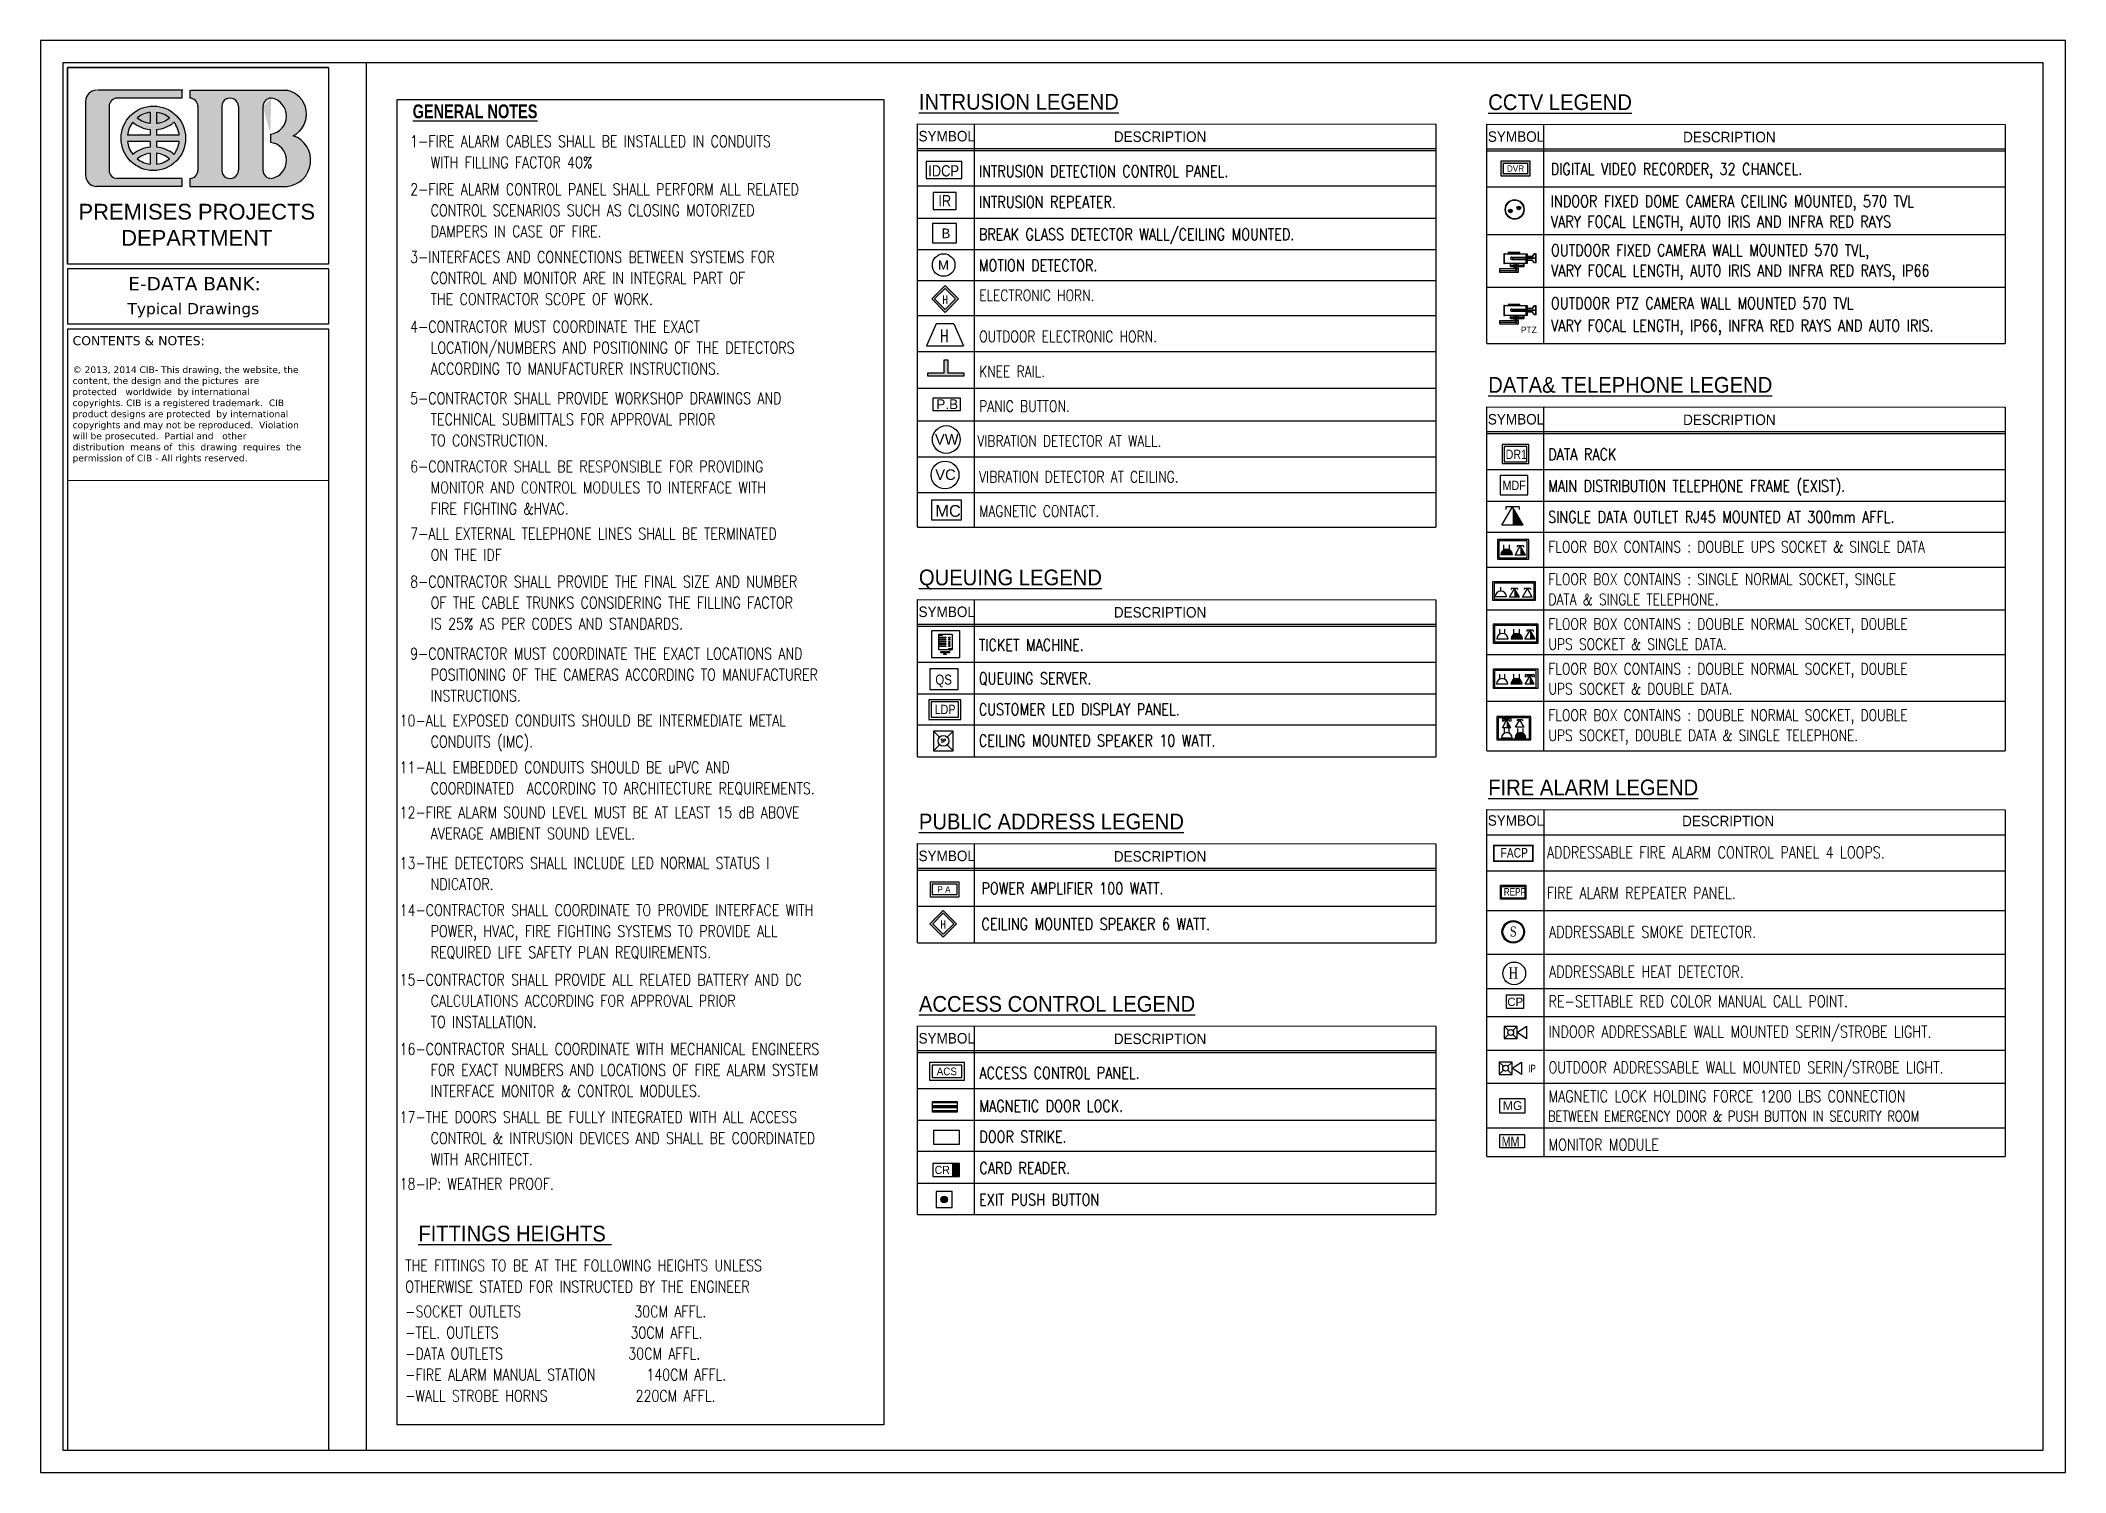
# Model space of a CAD drawing. Header units: metres. Extents: x 825.2 to 856.4, y 282.9 to 304.9.
import ezdxf
from ezdxf.enums import TextEntityAlignment as Align

# ---------------------------------------------------------------- set-up
doc = ezdxf.new("R2010")
doc.units = ezdxf.units.M
doc.header["$LTSCALE"] = 0.05
for name, color, linetype in [('04_E-FIRE', 3, 'Continuous'), ('A-Elev-Dims-100', 7, 'Continuous'), ('A-WALL', 4, 'Continuous'), ('Access', 7, 'Continuous'), ('AP06-300$0$E-CO-TXT', 2, 'Continuous'), ('CCTV-TXT L', 6, 'Continuous'), ('CT', 7, 'Continuous'), ('E-FIRE ALARM', 5, 'Continuous'), ('E-TEXT', 82, 'Continuous'), ('EL. BLOCK', 3, 'Continuous'), ('ELE-OBJ', 7, 'Continuous'), ('ELEC-NORMAL', 7, 'Continuous'), ('Elevation', 1, 'Continuous'), ('EXAMPLE', 220, 'Continuous'), ('EXIT SIGN', 6, 'Continuous'), ('FIRE ALARAM TEXT', 22, 'Continuous'), ('FIRE ALARM', 3, 'Continuous'), ('FIRE_FAS', 200, 'Continuous'), ('L.C Risers', 130, 'Continuous'), ('PW', 4, 'Continuous'), ('Sockets', 4, 'Continuous'), ('T-SECUR', 140, 'Continuous'), ('text', 2, 'Continuous'), ('TEXT _DETAIL TITLES', 7, 'Continuous')]:
    doc.layers.add(name, color=color, linetype=linetype)
for name, color, linetype, lineweight in [('AP06-300$0$E-ACCESS-CONTROL', 3, 'Continuous', 25), ('AP06-300$0$E-CCTVCAM', 3, 'Continuous', 30), ('E _ PA', 4, 'Continuous', 25), ('ELECTRICAL', 3, 'Continuous', 9), ('flooring', 41, 'Continuous', 9), ('mabani toob', 10, 'Continuous', 35), ('Public address', 4, 'Continuous', 0)]:
    doc.layers.add(name, color=color, linetype=linetype, lineweight=lineweight)
doc.styles.add('AP06-300$0$EN-SCL', font='swisscl.ttf')
doc.styles.add('Arial', font='ARIALN.TTF')
doc.styles.add('Arial_4', font='arial.ttf', dxfattribs={"height": 0.2458832335329341})
doc.styles.add('DD', font='ROMANS.SHX')
doc.styles.add('GENERATED_STYLE_1', font='arial.ttf')
doc.styles.add('GENERATED_STYLE_2', font='arialbd.ttf')
doc.styles.add('QQ', font='romantic.ttf')
doc.styles.add('ROMANC', font='ROMANC.SHX')
doc.styles.add('ROMANS1', font='romans.shx', dxfattribs={"width": 0.8, "height": 250})
doc.styles.get("Standard").update_dxf_attribs({"font": 'arial.ttf'})
doc.styles.add('style2', font='seguisym.ttf', dxfattribs={"width": 0.8, "height": 200})
doc.styles.add('T25', font='STENCIL', dxfattribs={"height": 2.5})

msp = doc.modelspace()

# ---------------------------------------------------------------- texts
for s, insert, char_height, width, attachment_point in [('PREMISES PROJECTS\\PDEPARTMENT', (827.6336408856841, 302.092011312517), 0.2416340096044954, 6.296976273335845, 5), ('{\\fVerdana|b0|i0|c0|p34;E-DATA BANK:}', (826.5811797054121, 301.2896451528571), 0.2071148653752818, 5.254321538559513, 1), ('{\\fVerdana|b0|i0|c0|p34;CONTENTS & NOTES:\\P\\P\\H0.73171x;\\C6;© 2013, 2014 CIB- This drawing, the website, the content, the design and the pictures  are   protected   worldwide  by international  copyrights. CIB is a registered trademark.  CIB product designs are protected  by international  copyrights and may not be reproduced.  Violation will be prosecuted.  Partial and   other  distribution  means of  this  drawing  requires  the permission of CIB - All rights reserved.}', (825.7238613359359, 300.379575411523), 0.1393344985666736, 3.538339751456041, 1)]:
    msp.add_mtext(s, dxfattribs=dict(insert=insert, char_height=char_height, width=width, attachment_point=attachment_point))
at = {"layer": 'EXAMPLE', "insert": (826.5681422523298, 300.889264951645), "char_height": 0.1725957211460682, "width": 2.546265959147846, "attachment_point": 1}
msp.add_mtext('{\\fVerdana|b0|i0|c0|p34;Typical Drawings }', dxfattribs=at)
at = {"layer": 'FIRE ALARAM TEXT', "color": 2, "style": 'style2', "width": 0.8}
msp.add_text('IP', height=0.1173791192049751, dxfattribs=at).set_placement((848.1075227766551, 289.0595896876699))
at = {"layer": 'FIRE_FAS', "color": 7, "linetype": 'Continuous', "ltscale": 0.5, "style": 'ROMANS1', "width": 0.8}
for s, height, p in [('1-FIRE ALARM CABLES SHALL BE INSTALLED IN CONDUITS ', 0.1773663158095103, (830.9147368987377, 303.2859969227272)), ('WITH FILLING FACTOR 40%%%', 0.1773663158095103, (831.2309280540752, 302.9619969227273)), ('DIGITAL VIDEO RECORDER, 32 CHANCEL.', 0.18022284794951, (848.4539162022866, 302.8597230702206)), ('2-FIRE ALARM CONTROL PANEL SHALL PERFORM ALL RELATED', 0.1773663158095103, (830.9147368987377, 302.5489542028433)), ('CONTROL SCENARIOS SUCH AS CLOSING MOTORIZED ', 0.1773663158095103, (831.2309280540752, 302.2249542028434)), ('INDOOR FIXED DOME CAMERA CEILING MOUNTED, 570 TVL', 0.18022284794951, (848.4538361516782, 302.3630943851734)), ('DAMPERS IN CASE OF FIRE. ', 0.1773663158095103, (831.2309280540752, 301.9009542028434)), ('VARY FOCAL LENGTH, AUTO IRIS AND INFRA RED RAYS   ', 0.18022284794951, (848.4538361516782, 302.0503045195503)), ('OUTDOOR FIXED CAMERA WALL MOUNTED 570 TVL, ', 0.18022284794951, (848.4580306654918, 301.6109482966208)), ('3-INTERFACES AND CONNECTIONS BETWEEN SYSTEMS FOR ', 0.1773663158095103, (830.9147368987377, 301.5075804687767)), ('VARY FOCAL LENGTH, AUTO IRIS AND INFRA RED RAYS, IP66 ', 0.18022284794951, (848.4580306654918, 301.2973067981432)), ('CONTROL AND MONITOR ARE IN INTEGRAL PART OF ', 0.1773663158095103, (831.2309280540752, 301.1835804687768)), ('THE CONTRACTOR SCOPE OF WORK.', 0.1773663158095103, (831.2309280540752, 300.8595804687768)), ('OUTDOOR PTZ CAMERA WALL MOUNTED 570 TVL', 0.18022284794951, (848.4573759006408, 300.795384976397)), ('4-CONTRACTOR MUST COORDINATE THE EXACT ', 0.1773663158095103, (830.9147368987377, 300.4375503303551)), ('VARY FOCAL LENGTH, IP66, INFRA RED RAYS AND AUTO IRIS.', 0.18022284794951, (848.4573759006408, 300.452022492253)), ('LOCATION/NUMBERS AND POSITIONING OF THE DETECTORS ', 0.1773663158095103, (831.2309280540752, 300.1135503303551)), ('ACCORDING TO MANUFACTURER INSTRUCTIONS.  ', 0.1773663158095103, (831.2309280540752, 299.7895503303551)), ('5-CONTRACTOR SHALL PROVIDE WORKSHOP DRAWINGS AND ', 0.1773663158095103, (830.9147368987377, 299.334508014124)), ('TECHNICAL SUBMITTALS FOR APPROVAL PRIOR ', 0.1773663158095103, (831.2309280540752, 299.0105080141241)), ('TO CONSTRUCTION.', 0.1773663158095103, (831.2309280540752, 298.6865080141241)), ('6-CONTRACTOR SHALL BE RESPONSIBLE FOR PROVIDING ', 0.1773663158095103, (830.9147368987377, 298.2868298710998)), ('MONITOR AND CONTROL MODULES TO INTERFACE WITH ', 0.1773663158095103, (831.2309280540752, 297.9628298710998)), ('FIRE FIGHTING &HVAC.', 0.1773663158095103, (831.2309280540752, 297.6388298710999)), ('7-ALL EXTERNAL TELEPHONE LINES SHALL BE TERMINATED ', 0.1773663158095103, (830.9147368987377, 297.2525629252999)), ('ON THE IDF', 0.1773663158095103, (831.2309280540752, 296.9285629253)), ('8-CONTRACTOR SHALL PROVIDE THE FINAL SIZE AND NUMBER ', 0.1773663158095103, (830.9147368987377, 296.5159213950941)), ('OF THE CABLE TRUNKS CONSIDERING THE FILLING FACTOR ', 0.1773663158095103, (831.2309280540752, 296.1919213950941)), ('IS 25%%% AS PER CODES AND STANDARDS.', 0.1773663158095103, (831.2309280540752, 295.8679213950941)), ('9-CONTRACTOR MUST COORDINATE THE EXACT LOCATIONS AND ', 0.1773663158095103, (830.9147368987377, 295.4087525566384)), ('POSITIONING OF THE CAMERAS ACCORDING TO MANUFACTURER', 0.1773663158095103, (831.2309280540752, 295.0847525566384)), ('INSTRUCTIONS. ', 0.1773663158095103, (831.2309280540752, 294.7607525566384)), ('10-ALL EXPOSED CONDUITS SHOULD BE INTERMEDIATE METAL ', 0.1773663158095103, (830.7530677320509, 294.379643763637)), ('CONDUITS (IMC).', 0.1773663158095103, (831.2309280540752, 294.0556437636371)), ('11-ALL EMBEDDED CONDUITS SHOULD BE uPVC AND ', 0.1773663158095103, (830.7530677320509, 293.6608838297421)), ('COORDINATED  ACCORDING TO ARCHITECTURE REQUIREMENTS.', 0.1773663158095103, (831.2309280540752, 293.3368838297421)), ('12-FIRE ALARM SOUND LEVEL MUST BE AT LEAST 15 dB ABOVE', 0.1773663158095103, (830.7530677320509, 292.9669403420116)), ('AVERAGE AMBIENT SOUND LEVEL.', 0.1773663158095103, (831.2309280540752, 292.6429403420116)), ('13-THE DETECTORS SHALL INCLUDE LED NORMAL STATUS I', 0.1773663158095103, (830.7530677320509, 292.1879446461688)), ('NDICATOR.', 0.1773663158095103, (831.2309280540752, 291.8639446461688)), ('POWER AMPLIFIER 100 WATT.', 0.18022284794951, (839.6997394570583, 291.7987361679971)), ('14-CONTRACTOR SHALL COORDINATE TO PROVIDE INTERFACE WITH ', 0.1773663158095103, (830.7530677320509, 291.4644277491181)), ('POWER, HVAC, FIRE FIGHTING SYSTEMS TO PROVIDE ALL ', 0.1773663158095103, (831.2309280540752, 291.1404277491181)), ('CEILING MOUNTED SPEAKER 6 WATT.', 0.18022284794951, (839.6996594064499, 291.2490994102278)), ('REQUIRED LIFE SAFETY PLAN REQUIREMENTS.', 0.1773663158095103, (831.2309280540752, 290.8164277491181)), ('15-CONTRACTOR SHALL PROVIDE ALL RELATED BATTERY AND DC ', 0.1773663158095103, (830.7530677320509, 290.393824482605)), ('CALCULATIONS ACCORDING FOR APPROVAL PRIOR ', 0.1773663158095103, (831.2309280540752, 290.069824482605)), ('RE-SETTABLE RED COLOR MANUAL CALL POINT.  ', 0.1793280635657893, (848.4198761298984, 290.0619060306583)), ('TO INSTALLATION.', 0.1773663158095103, (831.2309280540752, 289.745824482605)), ('INDOOR ADDRESSABLE WALL MOUNTED SERIN/STROBE LIGHT.', 0.1793280635657893, (848.4198761298984, 289.5936080038635)), ('16-CONTRACTOR SHALL COORDINATE WITH MECHANICAL ENGINEERS', 0.1773663158095103, (830.7530677320509, 289.3306145684279)), ('FOR EXACT NUMBERS AND LOCATIONS OF FIRE ALARM SYSTEM ', 0.1773663158095103, (831.2309280540752, 289.0066145684279)), ('OUTDOOR ADDRESSABLE WALL MOUNTED SERIN/STROBE LIGHT.', 0.1793280635657893, (848.4198761298984, 289.0440374612695)), ('INTERFACE MONITOR & CONTROL MODULES. ', 0.1773663158095103, (831.2309280540752, 288.6826145684279)), ('MAGNETIC LOCK HOLDING FORCE 1200 LBS CONNECTION ', 0.1793280635657893, (848.4198761298984, 288.6029121754166)), ('17-THE DOORS SHALL BE FULLY INTEGRATED WITH ALL ACCESS ', 0.1773663158095103, (830.7530677320509, 288.2820767332666)), ('BETWEEN EMERGENCY DOOR & PUSH BUTTON IN SECURITY ROOM', 0.1613952572092104, (848.4110455418246, 288.3040130764789)), ('CONTROL & INTRUSION DEVICES AND SHALL BE COORDINATED ', 0.1773663158095103, (831.2309280540752, 287.9580767332666)), ('WITH ARCHITECT.', 0.1773663158095103, (831.2309280540752, 287.6340767332666)), ('MONITOR MODULE ', 0.1793280635657893, (848.4198761298984, 287.8570748397627)), ('18-IP: WEATHER PROOF.', 0.1773663158095103, (830.7530677320509, 287.2553177654115)), ('THE FITTINGS TO BE AT THE FOLLOWING HEIGHTS UNLESS ', 0.1773663158095103, (830.8393928482546, 286.000030136792)), ('OTHERWISE STATED FOR INSTRUCTED BY THE ENGINEER', 0.1773663158095103, (830.8393928482546, 285.676030136792)), ('-SOCKET OUTLETS               30CM AFFL.', 0.1773663158095103, (830.8393928482546, 285.2926647593974)), ('-TEL. OUTLETS                  30CM AFFL.', 0.1773663158095103, (830.8393928482546, 284.9686647593974)), ('-DATA OUTLETS                 30CM AFFL.', 0.1773663158095103, (830.8393928482546, 284.6446647593974)), ('-FIRE ALARM MANUAL STATION     140CM AFFL.', 0.1773663158095103, (830.8393928482546, 284.3206647593974)), ('-WALL STROBE HORNS           220CM AFFL.', 0.1773663158095103, (830.8393928482546, 283.9966647593974))]:
    msp.add_text(s, height=height, dxfattribs=at).set_placement(p)
for s, height, p in [('INTRUSION DETECTION CONTROL PANEL.', 0.18022284794951, (839.6598104796196, 302.9151863145896)), ('INTRUSION REPEATER.', 0.18022284794951, (839.6598104796196, 302.442403982006)), ('BREAK GLASS DETECTOR WALL/CEILING MOUNTED.', 0.18022284794951, (839.6598104796196, 301.9454837234286)), ('MOTION DETECTOR.', 0.18022284794951, (839.6598104796196, 301.4680935413882)), ('ELECTRONIC HORN.', 0.1730139340315296, (839.664572078615, 301.00753684393)), ('OUTDOOR ELECTRONIC HORN.', 0.1730139340315296, (839.664572078615, 300.3744212095469)), ('KNEE RAIL.', 0.1730139340315296, (839.664572078615, 299.836956326126)), ('PANIC BUTTON.', 0.1730139340315296, (839.664572078615, 299.302985550217)), ('VIBRATION DETECTOR AT WALL.', 0.1730139340315296, (839.6365680456786, 298.7671090454594)), ('DATA RACK ', 0.18022284794951, (848.4139872248479, 298.5622024131823)), ('VIBRATION DETECTOR AT CEILING.', 0.1730139340315296, (839.664572078615, 298.2165465310422)), ('MAIN DISTRIBUTION TELEPHONE FRAME (EXIST).', 0.18022284794951, (848.4139872248479, 298.0773511176018)), ('MAGNETIC CONTACT.', 0.1730139340315296, (839.664572078615, 297.6898363400496)), ('SINGLE DATA OUTLET RJ45 MOUNTED AT 300mm AFFL.', 0.18022284794951, (848.4139872248479, 297.5999609355615)), ('FLOOR BOX CONTAINS : DOUBLE UPS SOCKET & SINGLE DATA ', 0.1730139340315296, (848.4187488238433, 297.1394042381033)), ('FLOOR BOX CONTAINS : SINGLE NORMAL SOCKET, SINGLE ', 0.1730139340315296, (848.4187488238433, 296.6409784176147)), ('DATA & SINGLE TELEPHONE.', 0.1730139340315296, (848.4187488238433, 296.331604295708)), ('FLOOR BOX CONTAINS : DOUBLE NORMAL SOCKET, DOUBLE ', 0.1730139340315296, (848.4187488238433, 295.9527138542687)), ('TICKET MACHINE.', 0.18022284794951, (839.6598104796196, 295.6314164524338)), ('UPS SOCKET & SINGLE DATA.', 0.1730139340315296, (848.4187488238433, 295.6433397323619)), ('QUEUING SERVER.', 0.18022284794951, (839.6598104796196, 295.1164361514268)), ('FLOOR BOX CONTAINS : DOUBLE NORMAL SOCKET, DOUBLE ', 0.1730139340315296, (848.4187488238433, 295.2644492909226)), ('UPS SOCKET & DOUBLE DATA.', 0.1730139340315296, (848.4187488238433, 294.9550751690159)), ('CUSTOMER LED DISPLAY PANEL.', 0.18022284794951, (839.6598104796196, 294.6390459693864)), ('FLOOR BOX CONTAINS : DOUBLE NORMAL SOCKET, DOUBLE ', 0.1730139340315296, (848.4187488238433, 294.5506844090134)), ('UPS SOCKET, DOUBLE DATA & SINGLE TELEPHONE.', 0.1730139340315296, (848.4187488238433, 294.2413102871066)), ('CEILING MOUNTED SPEAKER 10 WATT.', 0.18022284794951, (839.6598104796196, 294.1602039261485)), ('ADDRESSABLE FIRE ALARM CONTROL PANEL 4 LOOPS.', 0.1793280635657893, (848.3955264169178, 292.4407089247637)), ('FIRE ALARM REPEATER PANEL.', 0.1793280635657893, (848.3925291998275, 291.8177207923506)), ('ADDRESSABLE SMOKE DETECTOR.', 0.1793280635657893, (848.4281249401395, 291.2191624102625)), ('ADDRESSABLE HEAT DETECTOR.', 0.1793280635657893, (848.4281249401395, 290.6057078637073)), ('ACCESS CONTROL PANEL.', 0.18022284794951, (839.6672807663637, 289.0498158478121)), ('MAGNETIC DOOR LOCK.', 0.18022284794951, (839.6677249507856, 288.5431019534437)), ('DOOR STRIKE.', 0.18022284794951, (839.6677249507856, 288.0682604497521)), ('CARD READER.', 0.18022284794951, (839.6677249507856, 287.588078320809)), ('EXIT PUSH BUTTON ', 0.18022284794951, (839.6633866194709, 287.1015622941648))]:
    msp.add_text(s, height=height, dxfattribs=at).set_placement(p, align=Align.MIDDLE_LEFT)
at = {"layer": 'text', "color": 4, "style": 'GENERATED_STYLE_1', "width": 0.92}
for s, height, p in [('%%UINTRUSION LEGEND', 0.2417962462194452, (838.7383481052238, 303.8624163595086)), ('%%UCCTV LEGEND', 0.2417962462194452, (847.4925248504521, 303.8563537042828)), ('DESCRIPTION', 0.1620018166730213, (841.7352191149473, 303.3655923114146)), ('DESCRIPTION', 0.1620018166730213, (850.4893958601756, 303.3595296561887)), ('%%UDATA& TELEPHONE LEGEND', 0.2417962462194452, (847.492524850452, 299.5094324581015)), ('DESCRIPTION', 0.1620018166730213, (850.4893958601756, 299.0126084100074)), ('%%UQUEUING LEGEND', 0.2417962462194452, (838.7383481052238, 296.5485174919264)), ('DESCRIPTION', 0.1620018166730213, (841.7352191149473, 296.0516934438323)), ('%%UFIRE ALARM LEGEND', 0.2417962462194452, (847.4925248504521, 293.3198549142821)), ('%%UPUBLIC ADDRESS LEGEND', 0.2417962462194452, (838.7383481052238, 292.7953668020592)), ('DESCRIPTION', 0.1611974974796301, (850.4744035838173, 292.8432608490268)), ('DESCRIPTION', 0.1620018166730213, (841.7352191149473, 292.2985427539652)), ('%%UACCESS CONTROL LEGEND', 0.2417962462194452, (838.7383481052238, 289.9905009959735)), ('DESCRIPTION', 0.1620018166730213, (841.7352191149473, 289.4936769478795)), ('%%UFITTINGS HEIGHTS ', 0.2417962462194452, (831.0402588613506, 286.4582818852026))]:
    msp.add_text(s, height=height, dxfattribs=at).set_placement(p)
for height, p in [(0.1620018166730213, (839.1660871023673, 303.4546352181868)), (0.1620018166730213, (847.9202638475956, 303.4485725629609)), (0.1620018166730213, (847.9202638475956, 299.1016513167796)), (0.1620018166730213, (839.1660871023673, 296.1407363506046)), (0.1611974974796301, (847.9180269972596, 292.9318616686643)), (0.1620018166730213, (839.1660871023673, 292.3875856607374)), (0.1620018166730213, (839.1660871023673, 289.5827198546517))]:
    msp.add_text('SYMBOL', height=height, dxfattribs=at).set_placement(p, align=Align.MIDDLE_CENTER)
at = {"layer": 'text', "color": 3, "style": 'GENERATED_STYLE_1', "width": 0.92}
msp.add_text('PTZ', height=0.1002467241572656, dxfattribs=at).set_placement((848.1174721825762, 300.4765252290523), align=Align.MIDDLE_CENTER)
at = {"layer": 'TEXT _DETAIL TITLES', "color": 4, "linetype": 'Continuous', "lineweight": 30, "style": 'GENERATED_STYLE_2', "width": 0.7500000000000001}
msp.add_text('%%UGENERAL NOTES', height=0.2125787838383385, dxfattribs=at).set_placement((830.953933745147, 303.7304362842118))

# ---------------------------------------------------------------- blocks, each defined once
blk = doc.blocks.new('erwger')
at = {"true_color": 0xf4820f}
h = blk.add_hatch(color=30, dxfattribs=at)
edge = h.paths.add_edge_path()
edge.add_ellipse((0.7908775300937405, 7.271490410557148), major_axis=(-0.1778709056389359, 9.002499000000002e-10), ratio=0.9999513831597877, start_angle=0, end_angle=360)
edge = h.paths.add_edge_path(flags=16)
edge.add_line((0.8077973684856135, 7.354111497106746), (0.8077973684856122, 7.427094761812298))
edge.add_ellipse((0.7908775300937405, 7.271490410557148), major_axis=(0.1440312288554087, 1.6825289e-09), ratio=0.9999513831463788, start_angle=51.57003715304239, end_angle=83.25369162932219, ccw=False)
edge.add_ellipse((0.7908775300937405, 7.497138503138339), major_axis=(-0.1440312288554085, 1.6834439e-09), ratio=0.9999513831463793, start_angle=96.74630837104172, end_angle=128.4299628473216, ccw=False)
edge = h.paths.add_edge_path(flags=16)
edge.add_ellipse((0.7908775300937405, 7.271490410557148), major_axis=(0.1440312288569741, 1.78028777e-08), ratio=0.9999513831390927, start_angle=96.74630062072379, end_angle=128.429955095524, ccw=False)
edge.add_line((0.773957691699187, 7.414517417529009), (0.7739576916991884, 7.341534151884337))
edge.add_ellipse((0.7908775300937405, 7.497138503138339), major_axis=(-0.144031228856974, 1.78026624e-08), ratio=0.9999513831390935, start_angle=51.570044904390386, end_angle=83.2536993791906, ccw=False)
h.paths.add_polyline_path([(0.773957691699187, 7.288410251488295), (0.773957691699187, 7.320082778110062), (0.7664293322516778, 7.320964365985879), (0.7589453695800609, 7.322165879191909), (0.7515193944567409, 7.323685135805126), (0.7441648921606429, 7.32551937691521), (0.7368952181788015, 7.327665271612452), (0.7297235739534667, 7.330118923036388), (0.7226629829085832, 7.332875875452495), (0.7157262668000091, 7.335931122343565), (0.7089260224314823, 7.339279115501328), (0.7022745987794528, 7.342913775101845), (0.6957840745679151, 7.346828500746104), (0.6894662363335251, 7.351016183446315), (0.6833325570223323, 7.355469218535164), (0.6773941748128808, 7.360179519747279), (0.6734799620023048, 7.354929783091067), (0.6698084303149193, 7.349507563101086), (0.6663871692859487, 7.343924068234436), (0.6632232512505248, 7.338190840535617), (0.6603232165715801, 7.332319731572661), (0.6576930601197108, 7.326322877937884), (0.6553382188808207, 7.320212676159437), (0.6532635607168721, 7.314001757075646), (0.6514733743032315, 7.307702959724803), (0.6499713602631984, 7.301329304804676), (0.6487606235182092, 7.294893967756559), (0.6478436668636187, 7.288410251488295)], flags=0)
h.paths.add_polyline_path([(0.9339113933238624, 7.288410251488296), (0.9329944366694071, 7.29489396775667), (0.9317836999244864, 7.301329304804898), (0.9302816858844511, 7.307702959725111), (0.9284914994707372, 7.31400175707606), (0.9264168413066578, 7.32021267615989), (0.9240620000675641, 7.326322877938369), (0.9214318436154356, 7.332319731573148), (0.918531808936168, 7.338190840536096), (0.915367890900365, 7.343924068234853), (0.9119466298709524, 7.349507563101397), (0.9082750981830738, 7.354929783091228), (0.9043608853719564, 7.360179519747279), (0.8984225031626554, 7.355469218535303), (0.8922888238515506, 7.351016183446514), (0.8859709856173575, 7.34682850074642), (0.879480461405921, 7.342913775102211), (0.8728290377540627, 7.33927911550175), (0.8660287933857134, 7.335931122343989), (0.8590920772773207, 7.332875875452937), (0.8520314862326475, 7.330118923036816), (0.8448598420075315, 7.327665271612863), (0.837590168025878, 7.325519376915585), (0.8302356657299721, 7.323685135805426), (0.8228096906068832, 7.322165879192128), (0.8153257279355322, 7.320964365985992), (0.8077973684856135, 7.320082778109748), (0.8077973684856135, 7.288410251488295)], flags=0)
h.paths.add_polyline_path([(0.8077973684856135, 7.254572219881548), (0.8077973684856136, 7.222898043004593), (0.8153257279356285, 7.222016455128492), (0.8228096906070133, 7.220814941922496), (0.8302356657301327, 7.219295685309302), (0.8375901680260618, 7.217461444199223), (0.8448598420077112, 7.215315549501997), (0.8520314862328487, 7.212861898078084), (0.8590920772775409, 7.210104945661968), (0.8660287933859663, 7.207049698770887), (0.8728290377543018, 7.203701705613098), (0.8794804614061102, 7.200067046012591), (0.8859709856175217, 7.196152320368268), (0.8922888238516598, 7.19196463766811), (0.8984225031627135, 7.187511602579187), (0.9043608853719765, 7.182801301367046), (0.9082751784140481, 7.188051150895514), (0.9119467799052832, 7.193473490817925), (0.9153680998452249, 7.199057111955261), (0.918532065477884, 7.204790471513932), (0.9214321360653964, 7.210661717152202), (0.9240623164094166, 7.216658711482009), (0.9264171692447516, 7.222769057160098), (0.9284918264796328, 7.228980122516629), (0.930281999259268, 7.235279067668015), (0.9317839868320567, 7.241652871060345), (0.9329946841999852, 7.248088356388289), (0.9339115885442062, 7.254572219881548)], flags=0)
h.paths.add_polyline_path([(0.6478434716406313, 7.254572219881548), (0.6487603759855533, 7.248088356388516), (0.6499710733540534, 7.241652871060804), (0.6514730609272789, 7.235279067668662), (0.6532632337072262, 7.228980122517424), (0.6553378909422828, 7.222769057160991), (0.6576927437776723, 7.216658711482951), (0.6603229241216104, 7.210661717153182), (0.6632229947089121, 7.204790471514869), (0.6663869603412537, 7.199057111956071), (0.6698082802807763, 7.193473490818543), (0.6734798817714476, 7.188051150895853), (0.6773941748128604, 7.182801301367045), (0.6833325570222629, 7.187511602579322), (0.6894662363333941, 7.191964637668304), (0.6957840745676908, 7.196152320368597), (0.7022745987792326, 7.200067046012943), (0.7089260224312439, 7.203701705613519), (0.7157262667998077, 7.207049698771348), (0.7226629829083766, 7.210104945662424), (0.7297235739532408, 7.21286189807851), (0.7368952181786418, 7.215315549502437), (0.7441648921604657, 7.217461444199586), (0.7515193944566271, 7.219295685309608), (0.7589453695799842, 7.220814941922714), (0.7664293322516333, 7.222016455128619), (0.773957691699187, 7.222898043004276), (0.773957691699187, 7.254572219881548)], flags=0)
h.paths.add_polyline_path([(0.7294873354330083, 7.176128880071951), (0.723550473082551, 7.173162724664702), (0.7177565579001525, 7.169926245670233), (0.7121178913854214, 7.166426314701889), (0.7066464454178214, 7.162670362727888), (0.7013538368018936, 7.158666364266577), (0.7066464454178866, 7.154662365805446), (0.7121178913855686, 7.150906413831576), (0.7177565579003274, 7.14740648286335), (0.7235504730827764, 7.144170003868946), (0.7294873354332428, 7.14120384846174), (0.7355545399501279, 7.138514314310711), (0.7417392048926307, 7.136107111769228), (0.7480281991306195, 7.133987351751168), (0.7544081700247551, 7.132159534879331), (0.7608655717761387, 7.13062754193003), (0.7673866941866425, 7.129394625593362), (0.773957691699187, 7.128463403577037), (0.773957691699187, 7.188869324956112), (0.7673866941866241, 7.187938102939968), (0.7608655717759994, 7.186705186603443), (0.7544081700246031, 7.18517319365425), (0.7480281991303894, 7.183345376782488), (0.7417392048924053, 7.181225616764474), (0.7355545399499187, 7.178818414223017)], flags=0)
h.paths.add_polyline_path([(0.8400158552934681, 7.136107111768763), (0.8462005202361756, 7.138514314310223), (0.8522677247532827, 7.141203848461269), (0.8582045871039639, 7.144170003868508), (0.8639985022866135, 7.147406482863), (0.8696371688015586, 7.150906413831308), (0.8751086147694433, 7.154662365805308), (0.8804012233855874, 7.158666364266577), (0.8751086147695188, 7.162670362728012), (0.8696371688017359, 7.166426314702146), (0.8639985022868005, 7.169926245670575), (0.8582045871041669, 7.17316272466514), (0.8522677247535289, 7.17612888007242), (0.8462005202363673, 7.178818414223515), (0.8400158552936966, 7.181225616764939), (0.833726861055413, 7.183345376782932), (0.8273468901609676, 7.185173193654628), (0.8208894884092739, 7.186705186603731), (0.8143683659985571, 7.18793810294011), (0.8077973684856135, 7.188869324956117), (0.8077973684856132, 7.128463403577035), (0.8143683659984176, 7.129394625593207), (0.8208894884091877, 7.130627541929754), (0.8273468901608406, 7.132159534878959), (0.8337268610552039, 7.133987351750719)], flags=0)
for p, q in [((0.773957691699187, 7.414517417539071), (0.773957691699187, 7.354111496157074)), ((0.8077973684856135, 7.414517417539071), (0.8077973684856135, 7.354111496157074)), ((0.773957691699187, 7.288410251488295), (0.647843666864131, 7.288410251488295)), ((0.773957691699187, 7.320082778105607), (0.773957691699187, 7.288410251488295)), ((0.8077973684856135, 7.320082778105607), (0.8077973684856135, 7.288410251488295)), ((0.933911393320712, 7.288410251488295), (0.8077973684856135, 7.288410251488295)), ((0.773957691699187, 7.254572219881548), (0.6478434716420738, 7.254572219881548)), ((0.773957691699187, 7.254572219881548), (0.773957691699187, 7.222898043008732)), ((0.773957691699187, 7.188869324957925), (0.773957691699187, 7.128463403575886)), ((0.9339115885427692, 7.254572219881548), (0.8077973684856135, 7.254572219881548)), ((0.8077973684856135, 7.254572219881548), (0.8077973684856135, 7.222898043008732)), ((0.8077973684856135, 7.188869324957925), (0.8077973684856135, 7.128463403575886))]:
    blk.add_line(p, q)
for centre, major_axis, ratio, start_param, end_param in [((0.7908775300937405, 7.271490410557148), (-0.1778709056389359, 9.002499000000002e-10), 0.9999513831597877, 3.141592658651293, 9.424777965830879), ((0.7908775300937405, 7.271490410557148), (0.1440312288569741, 1.78028777e-08), 0.9999513831390927, 1.688541484955864, 2.241525574605362), ((0.7908775300937405, 7.497138503138339), (-0.144031228856974, 1.78026624e-08), 0.9999513831390935, 0.9000670789829365, 1.453051168632433), ((0.7908775300937405, 7.271490410557148), (0.1440312288554086, 1.6825289e-09), 0.9999513831463788, 0.9000669436963937, 1.453051033371717), ((0.7908775300937405, 7.497138503138339), (-0.1440312288554085, 1.6834439e-09), 0.9999513831463795, 1.688541620224428, 2.241525709899752), ((0.7908775300937405, 7.271490410557148), (0.1440312288559296, 5.66761834e-08), 0.999951383189954, 2.478200239738987, 3.023841208525699), ((0.7908775300937405, 7.497138503138339), (-0.1778709056432779, 4.243742999999999e-10), 0.999951383133538, 0.878885610106705, 1.475528024982516), ((0.7908775300937405, 7.497138503138339), (0.1778709056428806, 3.659580039999999e-08), 0.99995138313766, -1.475528228330162, -0.8788858134720323), ((0.7908775300937405, 7.271490410557148), (0.1440312288552734, 1.78848544e-08), 0.9999513830996134, 0.1177509273774404, 0.6633918962271448), ((0.7908775300937405, 7.271490410557148), (-0.1440312288571555, 1.256149333e-07), 0.9999513832262572, 0.1177403856962575, 0.6633928924763333), ((0.7908775300937405, 7.045842317976002), (-0.177870905637854, 5.105273350000001e-08), 0.999951383161578, -1.475527735586549, -0.8788853206884173), ((0.7908775300937405, 7.045842317976002), (-0.1440312288505984, 4.19317145e-08), 0.9999513831791705, -1.453050753915244, -0.9000666642358846), ((0.7908775300937405, 7.271490410557148), (-0.144031228856974, 1.78026624e-08), 0.9999513831390935, 0.9000670789829365, 1.453051168632433), ((0.7908775300937405, 7.045842317976002), (0.1778709056374674, 1.48803915e-08), 0.9999513831656989, 0.8788855240588935, 1.475527938939344), ((0.7908775300937405, 7.045842317976002), (0.1440312288490248, 6.14173613e-08), 0.9999513831864572, 0.9000665289461784, 1.453050618651364), ((0.7908775300937405, 7.271490410557148), (-0.1440312288554085, 1.6834439e-09), 0.9999513831463795, 1.688541620224428, 2.241525709899752), ((0.7908775300937405, 7.271490410557148), (-0.1440312288520954, 1.167978602e-07), 0.9999513830715148, 2.478201444104023, 3.023853951010075)]:
    blk.add_ellipse(centre, major_axis=major_axis, ratio=ratio, start_param=start_param, end_param=end_param)
blk = doc.blocks.new('AP06-300$0$DDD')
at = {"layer": 'AP06-300$0$E-CCTVCAM'}
h = blk.add_hatch(color=11, dxfattribs=at)
h.paths.add_polyline_path([(208.8827467686642, -62.25121491469326), (208.8827467686642, -47.25121491469326), (-79.21677237997847, -47.25121491469326), (-79.21677237997847, -62.25121491469326)])
h.paths.add_polyline_path([(-79.21677237997847, 12.5), (-79.21677237997847, -12.5), (208.8827467686642, -12.5), (208.8827467686642, 12.5)])
h.paths.add_polyline_path([(208.8827467686642, 47.25121491469326), (208.8827467686642, 62.25121491469326), (-79.21677237997847, 62.25121491469326), (-79.21677237997847, 47.25121491469326)])
at = {"layer": 'AP06-300$0$E-ACCESS-CONTROL', "color": 5}
blk.add_lwpolyline([(-79.21677237997847, -62.25121491469326), (208.8827467686642, -62.25121491469326), (208.8827467686642, 62.25121491469326), (-79.21677237997847, 62.25121491469326)], close=True, dxfattribs=at)
at = {"layer": 'AP06-300$0$E-CCTVCAM', "color": 11}
for p, q in [((-79.21677237997847, 47.25121491469326), (208.8827467686642, 47.25121491469326)), ((-79.21677237997847, 12.5), (208.8827467686642, 12.5)), ((-79.21677237997847, -12.5), (208.8827467686642, -12.5)), ((-79.21677237997847, -47.25121491469326), (208.8827467686642, -47.25121491469326))]:
    blk.add_line(p, q, dxfattribs=at)
at = {"layer": 'AP06-300$0$E-CO-TXT', "style": 'AP06-300$0$EN-SCL'}
blk.add_attdef('STRIC', text='', height=250, dxfattribs=at).set_placement((30.57384644684566, 263.0313287211328), align=Align.MIDDLE_CENTER)
blk = doc.blocks.new('WERRRRR')
at = {"layer": 'CT'}
for points in [[(375.1379184853868, 374.8621047256456), (-375.1379184853868, 374.8621047256456), (-375.1379184853868, 0), (375.1379184853868, 0)], [(317.7709987572161, 317.495184997475), (-317.7709987572161, 317.495184997475), (-317.7709987572161, 57.36691972817061), (317.7709987572161, 57.36691972817061)]]:
    blk.add_lwpolyline(points, close=True, dxfattribs=at)
at = {"layer": 'text', "color": 2, "style": 'GENERATED_STYLE_1', "width": 0.92}
blk.add_text('ACS', height=163.2978312064054, dxfattribs=at).set_placement((-218.4884698046953, 103.8648853337509))
blk = doc.blocks.new('ssdsdgdgg')
at = {"layer": 'L.C Risers', "color": 0, "ltscale": 1000}
blk.add_lwpolyline([(0.1706518504824999, 0.1809308642667986), (-0.1706518504824999, 0.1809308642667986), (-0.1706518504824999, 0), (0.1706518504824999, 0)], close=True, dxfattribs=at)
at = {"layer": 'mabani toob', "color": 0, "ltscale": 1000, "insert": (-0.1235029670138772, 0.1444120288043678), "char_height": 0.1101567578747938, "attachment_point": 1}
blk.add_mtext_dynamic_manual_height_columns('D.S', width=35686.55940079223, gutter_width=12.5, heights=[0], dxfattribs=at)
blk = doc.blocks.new('RYJYRJJJ')
at = {"layer": 'Elevation', "lineweight": -3, "ltscale": 0.05, "transparency": 33554658}
h = blk.add_hatch(dxfattribs=at)
h.set_pattern_fill('ANSI32', color=11, scale=0.038016)
h.set_pattern_definition([(45, (-138.2138103767516, -490.0932664423988), (-0.01008051427259542, 0.01008051427259542), []), (45, (-138.2070900339145, -490.0932664423988), (-0.01008051427259542, 0.01008051427259542), [])])
h.paths.add_polyline_path([(0.2551067893704442, 0.2531175706241271), (0.1296101698195855, 0.2531175706241271), (0.1296101698195855, 0), (0.2551067893704442, 0)])
at = {"layer": 'L.C Risers', "color": 5, "lineweight": -3, "ltscale": 0.05}
for points in [[(0.2551067893704442, 0.2531175706241271), (-0.2551067893704442, 0.2531175706241271), (-0.2551067893704442, 0), (0.2551067893704442, 0)], [(0.2551067893704442, 0.2531175706241271), (0.1296101698195855, 0.2531175706241271), (0.1296101698195855, 0), (0.2551067893704442, 0)]]:
    blk.add_lwpolyline(points, close=True, dxfattribs=at)
at = {"layer": 'L.C Risers', "color": 3, "lineweight": -3, "ltscale": 0.05}
blk.add_lwpolyline([(0.1296101698195855, 0), (0.1296101698195855, 0.2531175706241271)], dxfattribs=at)
at = {"layer": 'Sockets', "color": 11, "style": 'GENERATED_STYLE_1', "width": 0.92}
blk.add_text('CR', height=0.1568177585394846, dxfattribs=at).set_placement((-0.2185548068493404, 0.04920263983983375))
blk = doc.blocks.new('pb')
at = {"layer": 'Elevation', "lineweight": -3, "ltscale": 0.05, "transparency": 33554658}
h = blk.add_hatch(color=11, dxfattribs=at)
h.dxf.hatch_style = 1
edge = h.paths.add_edge_path()
edge.add_arc((0, 0), 29.13360289938282, 0, 360)
at = {"layer": 'L.C Risers', "color": 5, "lineweight": -3, "ltscale": 0.05}
blk.add_lwpolyline([(72.21657499970752, 72.45644184830599), (-72.21657499970752, 72.45644184830599), (-72.21657499970752, -71.97670815110905), (72.21657499970752, -71.97670815110905)], close=True, dxfattribs=at)
at = {"layer": 'L.C Risers', "color": 3, "lineweight": -3, "ltscale": 0.05}
blk.add_circle((0, 0), 29.13360289938282, dxfattribs=at)
blk = doc.blocks.new('WE')
at = {"layer": 'Elevation', "lineweight": -3, "ltscale": 0.05, "transparency": 33554658}
h = blk.add_hatch(color=6, dxfattribs=at)
h.dxf.hatch_style = 1
edge = h.paths.add_edge_path()
edge.add_arc((-79.5711188194299, -40.77309692298911), 33.73832275297791, 0, 360)
h = blk.add_hatch(color=6, dxfattribs=at)
h.dxf.hatch_style = 1
edge = h.paths.add_edge_path()
edge.add_arc((83.87408393278291, -42.00637160556806), 33.73832275297791, 0, 360)
at = {"layer": 'ELEC-NORMAL', "color": 6, "lineweight": -3, "ltscale": 0.05}
for centre in [(-79.5711188194299, -40.77309692298911), (83.87408393278291, -42.00637160556806)]:
    blk.add_circle(centre, 33.73832275297791, dxfattribs=at)
at = {"layer": 'ELECTRICAL', "color": 6}
for radius in [179.5253833473242, 165.0322210159018]:
    blk.add_circle((1.603113868376411, -41.17788886812158), radius, dxfattribs=at)
blk = doc.blocks.new('ERQER')
at = {"layer": 'CT'}
h = blk.add_hatch(color=3, dxfattribs=at)
h.dxf.hatch_style = 1
h.paths.add_polyline_path([(331.0114570387523, 330.7241510390304), (-331.0114570387523, 330.7241510390304), (-331.0114570387523, 59.75720805017045), (331.0114570387523, 59.75720805017045)], flags=16)
h.paths.add_polyline_path([(390.7686650889227, 390.4813590892009), (-390.7686650889227, 390.4813590892009), (-390.7686650889227, 0), (390.7686650889227, 0)])
for points in [[(390.7686650889227, 390.4813590892009), (-390.7686650889227, 390.4813590892009), (-390.7686650889227, 0), (390.7686650889227, 0)], [(331.0114570387523, 330.7241510390304), (-331.0114570387523, 330.7241510390304), (-331.0114570387523, 59.75720805017045), (331.0114570387523, 59.75720805017045)]]:
    blk.add_lwpolyline(points, close=True, dxfattribs=at)
at = {"layer": 'text', "color": 2, "style": 'GENERATED_STYLE_1', "width": 0.92}
blk.add_text('DVR', height=170.1019075066723, dxfattribs=at).set_placement((-227.5921560465358, 108.1925888893311))
blk = doc.blocks.new('WETEWRTTT')
at = {"color": 4}
for points, elevation in [([(-0.03044674316481633, 0.1057024452620112), (-0.03135357496901747, 0.02130464878365501), (-0.2160317021998139, 0.02130464878365501)], 0.03133320790895192), ([(-0.1672799158155271, 0.2213361122909419), (0.106386429486065, 0.2213361122907429)], 0.03133320790895203), ([(0.106386429486065, 0.2213361122907429), (0.1063864294859798, 0.1057024452619117), (-0.167279915815584, 0.1057024452621107), (-0.1672799158154987, 0.2213361122909419)], 0.03133320790895192), ([(0.1063864294860366, 0.1917891016231579), (0.1698191273324596, 0.1917891016231579), (0.1925248758782345, 0.2232497601168006), (0.207667284791853, 0.2232497601168006), (0.207667284791853, 0.1134534042627706), (0.1921696479683419, 0.1134534042627706), (0.1690247800504494, 0.1436454977079222), (0.1059827057108578, 0.1436454977079222), (0.1059827057108578, 0.168436412111646), (0.2061803086256759, 0.168436412111646), (-0.06556275061564065, 0.168436412111646), (-0.06986979071331234, 0.1774317906539409), (-0.07698955423956022, 0.1806511032229707), (-0.08268001697985028, 0.1806511032229707), (-0.08775518827758333, 0.1769643743776044), (-0.09083112116854863, 0.1708196900290204), (-0.09083112116854863, 0.1651358808543648), (-0.08821659131928072, 0.159759367219948), (-0.08452562914658301, 0.1560726383745816), (-0.07745095728125762, 0.1536148191443374), (-0.0702226591758972, 0.1571479683560426), (-0.0660700318006775, 0.1611419927416762), (-0.0644994263332137, 0.1673571302141283), (-0.0644994263332137, 0.1684432257600008)], 0.03133320790895192), ([(-0.09035806694362236, 0.0836068670971315), (0.06382015576147637, 0.08360686709701781)], 0.01225024025844406), ([(-0.07745095728125762, 0.1536148191443374), (0.1063864294860082, 0.1536148191441953)], 0.03133320790895192), ([(-0.07698955423956022, 0.1806511032229707), (0.1063864294860366, 0.1806511032228428)], 0.03133320790895192), ([(-0.04871355123989929, 0.04585536266856138), (-0.04871355123984245, 0.1057024452620254)], -0.04148034622582838), ([(-0.03135357496901747, 0.02130464878365501), (-0.01864519032045564, 0.0213046487836408), (-0.01864519032037038, 0.105702445261997)], 0.03133320790895192), ([(0.090968607215558, 0.2213361122907713), (0.09096860721547273, 0.105702445261926)], 0.03133320790895193), ([(0.09373702546568552, 0.2213361122907713), (0.09373702546560025, 0.105702445261926)], 0.03133320790895193), ([(0.1021601388069371, 0.1057024452619117), (0.1021601388069371, 0.2213361122907429)], 0.03133320790895192), ([(0.1063864294860366, 0.1890206833730304), (0.1712352287404997, 0.1890206833730304), (0.1939409772862746, 0.2204813418666731), (0.2048988665417255, 0.2204813418666731), (0.2048988665417255, 0.1712048303617735)], 0.03133320790895192), ([(0.2048988665417255, 0.1656679938615184), (0.2048988665417255, 0.1162218225128981), (0.1935356825774761, 0.1162218225128981), (0.1703908146595836, 0.1464139159580498), (0.1087511239609853, 0.1464139159580498), (0.1087511239609853, 0.1656679938615184)], 0.03133320790895192)]:
    blk.add_lwpolyline(points, dxfattribs=dict(at, elevation=elevation))
blk.add_lwpolyline([(-0.2160317021998139, 0.04564087113560333), (0, 0.04564087113560333), (0, 0), (-0.2160317021998139, 0)], close=True, dxfattribs=at)
for points, elevation in [([(-0.1621013749777376, 0.2213361122909419), (-0.1718642438825668, 0.2213361122909419), (-0.1718642438825668, 0.1057024452621107), (-0.1621013749777376, 0.1057024452621107)], 0.03133320790895203), ([(-0.1180590044229461, 0.2213361122908566), (0.01894189121802015, 0.2213361122908566), (0.01894189121802015, 0.2358185025729824), (-0.1180590044229461, 0.2358185025729824)], -0.00984921517896456), ([(-0.1152905861728186, 0.2213361122909134), (0.01617347296789262, 0.2213361122909134), (0.01617347296789262, 0.2330500843228549), (-0.1152905861728186, 0.2330500843228549)], -0.00984921517896456), ([(-0.09312648519374989, 0.1057024452620539), (0.0665885740116039, 0.1057024452620539), (0.0665885740116039, 0.06542062657638326), (-0.09312648519374989, 0.06542062657638326)], 0.01225024025844416), ([(-0.09035806694362236, 0.1057024452620539), (0.06382015576147637, 0.1057024452620539), (0.06382015576147637, 0.06818904482651078), (-0.09035806694362236, 0.06818904482651078)], 0.01225024025844416)]:
    blk.add_lwpolyline(points, close=True, dxfattribs=dict(at, elevation=elevation))
blk.add_lwpolyline([(0, 0), (8.526512829121202e-14, 0.1057024452619828)], dxfattribs=at)
blk = doc.blocks.new('wetwetwet')
at = {"layer": 'ELE-OBJ', "color": 3}
for p, q in [((-174.2284529586468, 0), (174.2284529586468, 0)), ((-76.19326874858234, -156.6848416975117), (-76.19326874858234, -307.2330864548276)), ((76.19326874856779, -156.6848416975117), (76.19326874856779, -307.2330864548276))]:
    blk.add_line(p, q, dxfattribs=at)
blk.add_ellipse((0, 0), major_axis=(-123.1981205627072, -123.1981205627071), ratio=0.9999999999999419, start_param=-0.7853981633974773, end_param=2.356194490192316, dxfattribs=at)
blk = doc.blocks.new('FDFDD')
at = {"layer": 'Elevation', "lineweight": -3, "ltscale": 0.05, "transparency": 33554658}
h = blk.add_hatch(color=6, dxfattribs=at)
h.dxf.hatch_style = 1
edge = h.paths.add_edge_path()
edge.add_line((0, 0.3889027967827019), (0, -0.3889027967827019))
edge.add_ellipse((0, 0), major_axis=(0.2749958048274713, 0.2749958048274714), ratio=1, start_angle=225.0000000000016, end_angle=405.0000000000017)
at = {"layer": 'ELE-OBJ', "color": 3}
for p, q in [((0, 0.3889027967827019), (0, -0.3889027967827019)), ((0.3371370827285034, 0.1938658628916698), (0.676968659344201, 0.1938658628916698)), ((0.3371370827285034, -0.1938658628916698), (0.6784000023558168, -0.1938658628916698))]:
    blk.add_line(p, q, dxfattribs=at)
at = {"layer": 'ELE-OBJ', "color": 3, "extrusion": (0, 0, -1)}
blk.add_ellipse((0, 0), major_axis=(0.2749958048274713, 0.2749958048274714), ratio=0.999999999999942, start_param=-0.7853981633974773, end_param=2.356194490192316, dxfattribs=at)
blk = doc.blocks.new('data2')
at = {"layer": 'EL. BLOCK', "linetype": 'ByBlock'}
h = blk.add_hatch(color=4, dxfattribs=at)
h.dxf.hatch_style = 1
h.paths.add_polyline_path([(0, 0.09991660471970931), (0, 0), (0.05768687863144351, 0)])
at = {"layer": 'PW', "color": 4}
for p, q in [((0.05768687863144351, 0), (-0.05768687863144351, 0)), ((0.05502264482159691, 0.1197070205456062), (-0.05613348682016284, 0.1197070205456062)), ((-0.05613348682016284, 0.1197070205456062), (-0.05613348682016284, 0.08605790899729018)), ((0.03598109418618378, 0.09991660471970931), (-0.03598109418618378, 0.09991660471970931)), ((-0.03598109418615536, 0.09991660471970931), (-0.03598109418615536, 0.08605790899729016)), ((0.05768687863144351, 0), (0, 0.09991660471970931)), ((0.03598109418618378, 0.09991660471970931), (0.03598109418618378, 0.08605790899729016)), ((0.05502264482159691, 0.1197070205456062), (0.05502264482159691, 0.08605790899729016))]:
    blk.add_line(p, q, dxfattribs=at)
blk.add_lwpolyline([(-0.05768687863144351, 0), (0, 0.09991660471970931)], dxfattribs=at)
blk = doc.blocks.new('122345')
at = {"layer": 'L.C Risers', "color": 3, "ltscale": 1000}
for points in [[(-0.1439564094330308, 0.1754044202222765), (-0.1439564094328603, -1.4210854715202e-13), (0.2670060943991461, 1.4210854715202e-13), (0.2670060943989756, 0.1754044202225608)], [(-0.1331424991842596, 0.1634665208594593), (-0.1331424991841175, 0.008199698524180121), (0.249135475825172, 0.008199698524450127), (0.2491354758250299, 0.1634665208597293)]]:
    blk.add_lwpolyline(points, close=True, dxfattribs=at)
at = {"xscale": 0.7200000000000001, "yscale": 0.7200000000000001, "zscale": 0.7200000000000001}
blk.add_blockref('data2', (0.1904872525808643, 0.0387091872503269), dxfattribs=at)
at = {"layer": 'ELEC-NORMAL', "lineweight": -3, "xscale": 0.0003, "yscale": 0.0003, "zscale": 0.0003, "rotation": 180}
blk.add_blockref('wetwetwet', (-0.06100702677508085, 0.03705778639742763), dxfattribs=at)
at = {"layer": 'ELECTRICAL', "xscale": -0.1344, "yscale": 0.1344, "zscale": 0.1344, "rotation": 270}
blk.add_blockref('FDFDD', (0.07068704976309137, 0.03740106771039253), dxfattribs=at)
blk = doc.blocks.new('tel1')
at = {"layer": 'PW', "color": 4}
for p, q in [((0.04153455261464956, 0), (-0.04153455261464956, 0)), ((0.02590638781404664, 0.07193995539819298), (-0.02590638781404664, 0.07193995539819298)), ((-0.02590638781401822, 0.07193995539819298), (-0.02590638781401822, 0.06196169447804323)), ((0.04153455261464956, 0), (0, 0.07193995539819298)), ((0.02590638781404664, 0.07193995539819298), (0.02590638781404664, 0.06196169447804323))]:
    blk.add_line(p, q, dxfattribs=at)
blk.add_lwpolyline([(-0.04153455261464956, 0), (0, 0.07193995539819298)], dxfattribs=at)
blk = doc.blocks.new('112233')
at = {"layer": 'L.C Risers', "color": 3, "ltscale": 1000}
for points in [[(-0.1648049611621616, 0.224040711552334), (-0.1648049611619911, -1.4210854715202e-13), (0.1648049611619911, 1.4210854715202e-13), (0.1648049611618205, 0.2240407115526182)], [(-0.1539910509133904, 0.2128085219660676), (-0.1539910509132483, 0.009977082567175444), (0.1526038628351216, 0.00997708256744545), (0.1526038628349795, 0.2128085219663376)]]:
    blk.add_lwpolyline(points, close=True, dxfattribs=at)
at = {"xscale": 0.7200000000000001, "yscale": 0.7200000000000001, "zscale": 0.7200000000000001}
blk.add_blockref('data2', (-0.07101811455498819, 0.1164748602774637), dxfattribs=at)
blk.add_blockref('tel1', (0.05712089482770466, 0.1226014117040677))
at = {"layer": 'ELEC-NORMAL', "lineweight": -3, "xscale": 0.0003, "yscale": 0.0003, "zscale": 0.0003, "rotation": 180}
blk.add_blockref('wetwetwet', (-0.06886278770988952, 0.01652916068729837), dxfattribs=at)
at = {"layer": 'ELECTRICAL', "xscale": -0.1344, "yscale": 0.1344, "zscale": 0.1344, "rotation": 270}
blk.add_blockref('FDFDD', (0.06283128882827782, 0.01687244200026328), dxfattribs=at)
blk = doc.blocks.new('1s')
at = {"layer": 'ELE-OBJ', "color": 3}
for p, q in [((0, 0.3889027967827019), (0, -0.3889027967827019)), ((0.3889027967827019, 0), (0.6459235113551163, 0))]:
    blk.add_line(p, q, dxfattribs=at)
at = {"layer": 'ELE-OBJ', "color": 3, "extrusion": (0, 0, -1)}
blk.add_ellipse((0, 0), major_axis=(0.2749958048274713, 0.2749958048274714), ratio=0.999999999999942, start_param=-0.7853981633974773, end_param=2.356194490192316, dxfattribs=at)
blk = doc.blocks.new('data1')
at = {"layer": 'EL. BLOCK', "linetype": 'ByBlock'}
h = blk.add_hatch(color=4, dxfattribs=at)
h.dxf.hatch_style = 1
h.paths.add_polyline_path([(0, 0.07193995539819298), (0, 0), (0.04153455261464956, 0)])
at = {"layer": 'PW', "color": 4}
for p, q in [((0.04153455261464956, 0), (-0.04153455261464956, 0)), ((0.02590638781404664, 0.07193995539819298), (-0.02590638781404664, 0.07193995539819298)), ((-0.02590638781401822, 0.07193995539819298), (-0.02590638781401822, 0.06196169447804323)), ((0.04153455261464956, 0), (0, 0.07193995539819298)), ((0.02590638781404664, 0.07193995539819298), (0.02590638781404664, 0.06196169447804323))]:
    blk.add_line(p, q, dxfattribs=at)
blk.add_lwpolyline([(-0.04153455261464956, 0), (0, 0.07193995539819298)], dxfattribs=at)
blk = doc.blocks.new('ewrtert')
at = {"layer": 'L.C Risers', "color": 3, "ltscale": 1000}
for points in [[(-0.2029223871584804, 0.1754044202222786), (-0.2029223871583099, -1.4210854715202e-13), (0.2029223871583383, 1.4210854715202e-13), (0.2029223871581678, 0.1754044202225629)], [(-0.1901271774132738, 0.1634665208594583), (-0.1901271774131317, 0.01099484582172749), (0.1901694980997206, 0.0109948458219975), (0.1901694980995785, 0.1634665208597283)]]:
    blk.add_lwpolyline(points, close=True, dxfattribs=at)
at = {"xscale": 1.134, "yscale": 1.134, "zscale": 1.134}
for name, p in [('data1', (0.003326221321628964, 0.03110744154780321)), ('tel1', (0.1264610883322916, 0.03106088080546954))]:
    blk.add_blockref(name, p, dxfattribs=at)
at = {"layer": 'ELECTRICAL', "xscale": -0.14112, "yscale": 0.14112, "zscale": 0.14112, "rotation": 270}
blk.add_blockref('1s', (-0.125939479923062, 0.03224232305495889), dxfattribs=at)
blk = doc.blocks.new('dfdfdfddf')
at = {"layer": 'L.C Risers', "color": 3, "ltscale": 1000}
for points in [[(-0.2054812519161828, 0.1754044202222786), (-0.2054812519160123, -1.4210854715202e-13), (0.2054812519159839, 1.4210854715202e-13), (0.2054812519158133, 0.1754044202225629)], [(-0.1946673416674116, 0.1634665208594583), (-0.1946673416672695, 0.01119146501957857), (0.1916090416644636, 0.01119146501984858), (0.1916090416643215, 0.1634665208597283)]]:
    blk.add_lwpolyline(points, close=True, dxfattribs=at)
at = {"xscale": 1.134, "yscale": 1.134, "zscale": 1.134}
blk.add_blockref('data1', (0.1305588829289945, 0.03647291552508136), dxfattribs=at)
at = {"layer": 'ELEC-NORMAL', "lineweight": -3, "xscale": 0.0003, "yscale": 0.0003, "zscale": 0.0003, "rotation": 180}
blk.add_blockref('wetwetwet', (-0.1225318692582391, 0.03705778639742618), dxfattribs=at)
at = {"layer": 'ELECTRICAL', "xscale": -0.1344, "yscale": 0.1344, "zscale": 0.1344, "rotation": 270}
blk.add_blockref('FDFDD', (0.009162207279928225, 0.03740106771039109), dxfattribs=at)
blk = doc.blocks.new('dfdffdfdd')
at = {"layer": 'L.C Risers', "color": 3, "ltscale": 1000}
for points in [[(-0.138834369912189, 0.1754044202222786), (-0.1388343699120185, -1.4210854715202e-13), (0.1388343699120185, 1.4210854715202e-13), (0.1388343699118479, 0.1754044202225629)], [(-0.1280204596634178, 0.1634665208594583), (-0.1280204596632757, 0.01119146501957857), (0.1249621596604982, 0.01119146501984858), (0.1249621596603561, 0.1634665208597283)]]:
    blk.add_lwpolyline(points, close=True, dxfattribs=at)
at = {"xscale": 1.134, "yscale": 1.134, "zscale": 1.134}
blk.add_blockref('data1', (0.06391200092502913, 0.03647291552508136), dxfattribs=at)
at = {"layer": 'ELECTRICAL', "xscale": -0.1344, "yscale": 0.1344, "zscale": 0.1344, "rotation": 270}
blk.add_blockref('FDFDD', (-0.05748467472403718, 0.03740106771039109), dxfattribs=at)
blk = doc.blocks.new('WEWET')
at = {"color": 4}
blk.add_lwpolyline([(0.1756078843463911, 0.2463839587990151), (-0.1756078843463911, 0.2463839587990151), (-0.1756078843463911, 0), (0.1756078843463911, 0)], close=True, dxfattribs=at)
at = {"layer": 'EXIT SIGN', "color": 4, "style": 'Arial'}
blk.add_attdef('MDF', text='', height=0.12, dxfattribs=at).set_placement((-0.1471803234899198, 0.1190296703142053), align=Align.MIDDLE_LEFT)
blk = doc.blocks.new('SRRWTWRT')
at = {"color": 4}
for points in [[(-0.2956607505588238, 0.2028282431575974), (-0.2956607505588238, -0.2028282431575832), (0, -0.2028282431575832), (0, 0.2028282431575974)], [(-0.265859108240349, 0.172372600407158), (-0.265859108240349, -0.1730266008391084), (-0.02980164231847482, -0.1730266008391084), (-0.02980164231847482, 0.172372600407158)]]:
    blk.add_lwpolyline(points, close=True, dxfattribs=at)
at = {"layer": 'EXIT SIGN', "color": 4, "style": 'Arial'}
blk.add_attdef('DR1', text='', height=0.144, rotation=90, dxfattribs=at).set_placement((-0.1428356043770407, -0.1517114422858441), align=Align.MIDDLE_LEFT)
blk = doc.blocks.new('FAAP')
at = {"layer": '04_E-FIRE', "color": 3, "linetype": 'Continuous', "lineweight": 0, "ltscale": 0.04, "const_width": 49.90195869206907}
blk.add_lwpolyline([(-664.832325857773, -239.8811588528624), (561.8715035800742, -239.8811588528624), (561.8715035800742, 245.7788206249643), (-664.832325857773, 245.7788206249643)], close=True, dxfattribs=at)
at = {"layer": 'FIRE ALARAM TEXT', "color": 2, "style": 'style2', "width": 0.8}
blk.add_text('FACP', height=300, dxfattribs=at).set_placement((-446.33453658078, -129.900704128215))
blk = doc.blocks.new('fire gass')
at = {"color": 3}
blk.add_lwpolyline([(-1.344688591036515, 1.706939060486206), (3.467864715412588, 1.706939060486206), (3.467864715412588, -2.202823319238718), (-1.344688591036515, -2.202823319238718)], close=True, dxfattribs=at)
at = {"color": 3, "insert": (-1.846759322095073, 0.897125016647601), "char_height": 2.3328463905976, "attachment_point": 1}
blk.add_mtext_dynamic_manual_height_columns('\\pxqc;CP', width=5.940471261305106, gutter_width=1, heights=[1.165460998739663], dxfattribs=at)
blk = doc.blocks.new('STROBE HORN')
at = {"color": 3}
blk.add_lwpolyline([(-11.13387819306351, 780.6672195755095), (-556.6939096531714, 780.6672195755095), (-556.6939096531714, 267.208242941953), (-11.13387819306351, 267.208242941953)], close=True, dxfattribs=at)
for points in [[(-372.4201543560898, 440.6392282764816), (-516.4086533711356, 305.1230924015721)], [(-515.449440389263, 741.8495977578646), (-372.4201543560898, 607.2362342409808)], [(-52.37834745697187, 741.8495977578646), (-195.4076334901451, 607.2362342409808)], [(-195.4076334901451, 440.6392282764816), (-52.37834745697187, 306.0258647595979)], [(-11.13387819306351, 523.9377312587312), (381.8790370411651, 782.2799430152467), (381.8790370411651, 265.5955195022158), (-11.13387819306351, 523.9377312587312)]]:
    blk.add_lwpolyline(points, dxfattribs=at)
blk.add_circle((-283.9138939231175, 523.9377312587312), 121.5401116295064, dxfattribs=at)
at = {"style": 'Arial', "flags": 4}
blk.add_attdef('TYPE', (-812.6465285213089, 114.695860856024), '', height=200, dxfattribs=at)
blk = doc.blocks.new('WETWTT')
for points in [[(-0.2847914389554376, 0.310553801842687), (0.2847914389554376, 0.310553801842687), (0.2847914389554376, 0), (-0.2847914389554376, 0)], [(-0.2609304142410735, 0.2866927771283372), (0.260930414241102, 0.2866927771283372), (0.260930414241102, 0.02386102471434981), (-0.2609304142410735, 0.02386102471434981)]]:
    blk.add_lwpolyline(points, close=True)
at = {"layer": 'FIRE ALARAM TEXT', "color": 2, "style": 'style2', "width": 0.8}
blk.add_text('REPP', height=0.172032, dxfattribs=at).set_placement((-0.2123465874196597, 0.07726776320851059))
blk = doc.blocks.new('WETEWETE')
blk.add_lwpolyline([(0.1296141077014283, 0.1443994787454272), (-0.1296141077014283, 0.1443994787454272), (-0.1296141077014283, 0), (0.1296141077014283, 0)], close=True)
blk.add_text('MG', height=0.08884896210643944).set_placement((-0.09804148243117083, 0.02987579684230468))
blk = doc.blocks.new('ETEETWETWET')
at = {"layer": 'E-FIRE ALARM', "color": 4}
blk.add_circle((0, 0), 0.18579456000051, dxfattribs=at)
at = {"layer": 'E-TEXT', "color": 6, "style": 'QQ', "width": 0.8}
blk.add_text('H', height=0.1806336000004958, dxfattribs=at).set_placement((-0.09350809936546511, -0.08386577658157535))
blk = doc.blocks.new('WRWRYYTYYY')
at = {"color": 240}
blk.add_lwpolyline([(-0.1555965035250608, 0.1691277127823838), (0.1555965035250608, 0.1691277127823838), (0.1555965035250608, 0), (-0.1555965035250608, 0)], close=True, dxfattribs=at)
at = {"layer": 'FIRE ALARAM TEXT', "color": 240, "style": 'style2', "width": 0.8}
blk.add_text('MM', height=0.1243708294053734, dxfattribs=at).set_placement((-0.131717428383638, 0.01772353984105735))
blk = doc.blocks.new('MMMVCVCVCC')
at = {"color": 4}
blk.add_lwpolyline([(0.2283366048509379, 0.2155352311660863), (-0.2283366048509379, 0.2155352311660863), (-0.2283366048509379, 0), (0.2283366048509379, 0)], close=True, dxfattribs=at)
at = {"layer": 'EXIT SIGN', "color": 4, "style": 'Arial'}
blk.add_attdef('IDCP', text='', height=0.144, dxfattribs=at).set_placement((-0.2016048087174909, 0.09789047997898592), align=Align.MIDDLE_LEFT)
blk = doc.blocks.new('BREAK')
at = {"layer": 'T-SECUR', "color": 0}
blk.add_lwpolyline([(-309.0978726740286, 0), (309.0978726740286, 0), (309.0978726740286, 500), (-309.0978726740286, 500)], close=True, dxfattribs=at)
at = {"layer": 'T-SECUR', "color": 0, "style": 'T25'}
blk.add_text('B', height=250.0000000000568, dxfattribs=at).set_placement((-75.33792141678714, 120.2738244024877))
blk = doc.blocks.new('WRTWRTR')
at = {"layer": 'A-Elev-Dims-100', "color": 0}
blk.add_circle((0, 0), 0.2169869559762738, dxfattribs=at)
at = {"layer": 'A-WALL', "style": 'Arial_4', "text_generation_flag": 4}
blk.add_text('M', height=0.18, rotation=180, dxfattribs=at).set_placement((0.1012879619856903, -0.09046396099604692))
blk = doc.blocks.new('SSS')
h = blk.add_hatch(color=3)
h.dxf.hatch_style = 1
h.paths.add_polyline_path([(837978.553537067, 767183.6854028162), (837705.7328104674, 767456.5061294157), (837432.9120838678, 767183.6854028162), (837705.7328104674, 766910.8646762166)], flags=16)
h.paths.add_polyline_path([(838053.0547442012, 767183.6854028159), (837705.7328104671, 767531.0073365499), (837358.4108767334, 767183.6854028162), (837705.7328104674, 766836.3634690822)])
at = {"layer": 'Public address', "color": 4}
for p, q in [((837358.4108767334, 767183.6854028162, 212.4116221508793), (837705.7328104671, 767531.0073365499, 212.4116221508793)), ((837432.9120838678, 767183.6854028162, 212.4116221508793), (837705.7328104674, 767456.5061294157, 212.4116221508793)), ((838053.0547442012, 767183.6854028159, 212.4116221508793), (837705.7328104671, 767531.0073365499, 212.4116221508793)), ((837978.553537067, 767183.6854028162, 212.4116221508793), (837705.7328104674, 767456.5061294157, 212.4116221508793)), ((837705.7328104674, 766836.3634690822, 212.4116221508793), (837358.4108767334, 767183.6854028162, 212.4116221508793)), ((837705.7328104674, 766910.8646762166, 212.4116221508793), (837432.9120838678, 767183.6854028162, 212.4116221508793)), ((837705.7328104674, 766910.8646762166, 212.4116221508793), (837978.553537067, 767183.6854028162, 212.4116221508793)), ((837705.7328104674, 766836.3634690822, 212.4116221508793), (838053.0547442012, 767183.6854028159, 212.4116221508793))]:
    blk.add_line(p, q, dxfattribs=at)
at = {"layer": 'Public address', "color": 4, "style": 'DD', "width": 0.7}
blk.add_text('H', height=209.34208837641, dxfattribs=at).set_placement((837636.3953688215, 767061.3471492201, 212.4116221508793))
blk = doc.blocks.new('sp1')
at = {"layer": 'Public address', "color": 1, "lineweight": 0, "xscale": 0.3234, "yscale": 0.3234, "zscale": 0.3234}
blk.add_blockref('SSS', (-270914.033990905, -248244.8799459012, -68.69391860359438), dxfattribs=at)
blk = doc.blocks.new('RETHTHHHH')
at = {"color": 3}
for points in [[(-0.1916151844211527, 0), (-0.404555613401044, -0.4890739670588573)], [(0.1916151844211527, 0), (-0.1916151844211527, 0)], [(0.1916151844211527, 0), (0.404555613401044, -0.4890739670588573)], [(-0.404555613401044, -0.4890739670588573), (0.404555613401044, -0.4890739670588573)]]:
    blk.add_lwpolyline(points, dxfattribs=at)
at = {"layer": 'Public address', "color": 4, "style": 'DD', "width": 0.7}
blk.add_text('H', height=0.2750703413801542, dxfattribs=at).set_placement((-0.1097527177217898, -0.4043973410329045))
blk = doc.blocks.new('KNEE')
h = blk.add_hatch(color=1)
h.dxf.hatch_style = 1
h.paths.add_polyline_path([(0.02472260923499658, -0.1524711510340783), (0.2132996112733849, -0.1524711510340783), (0.2132996112733849, -0.1916350020673576), (-0.2132996112733849, -0.1916350020673576), (-0.2132996112733849, -0.1524711510340783), (-0.01988495601720341, -0.1524711510340783), (-0.01988495601720341, 0), (0.02472260923499658, 0)])
at = {"layer": 'A-WALL'}
blk.add_lwpolyline([(0.02472260923499658, -0.1524711510340783), (0.2132996112733849, -0.1524711510340783), (0.2132996112733849, -0.1916350020673576), (-0.2132996112733849, -0.1916350020673576), (-0.2132996112733849, -0.1524711510340783), (-0.01988495601720341, -0.1524711510340783), (-0.01988495601720341, 0), (0.02472260923499658, 0)], close=True, dxfattribs=at)
blk = doc.blocks.new('G')
blk.add_lwpolyline([(-0.2132996112733849, -0.1916350020673576), (0.2128830426784081, -0.1916350020673576), (0.2128830426784081, -0.00279146151724019), (-0.2132996112733849, -0.00279146151724019)], close=True)
at = {"style": 'Arial_4'}
blk.add_text('P.B', height=0.15, dxfattribs=at).set_placement((-0.1612619704933657, -0.1693445487638262))
blk = doc.blocks.new('VIB')
at = {"color": 7}
blk.add_circle((0, 0.2455644649729507), 0.2371120174733741, dxfattribs=at)
at = {"layer": 'A-WALL', "color": 7, "style": 'Arial_4'}
blk.add_text('VW', height=0.18, rotation=270, dxfattribs=at).set_placement((-0.08535632570125529, 0.4387403479170153))
blk = doc.blocks.new('ERYERYYEQY')
at = {"color": 7}
blk.add_circle((0, 0.237112017473379), 0.2371120174733741, dxfattribs=at)
at = {"layer": 'A-WALL', "color": 7, "style": 'Arial_4'}
blk.add_text('VC', height=0.18, dxfattribs=at).set_placement((-0.1674466641287893, 0.1517556917721237))
blk = doc.blocks.new('OPOPOPOP')
at = {"color": 4}
blk.add_lwpolyline([(-0.2586422773993036, 0.1778460380336071), (-0.2586422773993036, -0.1778460380336071), (0, -0.1778460380336071), (0, 0.1778460380336071)], close=True, dxfattribs=at)
at = {"layer": 'EXIT SIGN', "color": 4, "style": 'Arial'}
blk.add_attdef('IR', text='', height=0.1728, rotation=90, dxfattribs=at).set_placement((-0.1326571408986297, -0.09844590882065063), align=Align.MIDDLE_LEFT)
blk = doc.blocks.new('A$C48145299')
at = {"layer": 'A-WALL', "color": 0}
blk.add_lwpolyline([(0, 338.6281507110743), (0, 0), (509.1722842327872, 0), (509.1722842327872, 338.6281507110743)], close=True, dxfattribs=at)
at = {"layer": 'A-Elev-Dims-100', "insert": (64.06833526368428, 253.1449712833928), "char_height": 200, "attachment_point": 1}
blk.add_mtext_dynamic_manual_height_columns('MC', width=222.6455497500428, gutter_width=1, heights=[0], dxfattribs=at)
blk = doc.blocks.new('information kiosk')
at = {"color": 4}
for p, q in [((-0.8012999969075956, 2.631255881292135), (-0.3857196859277758, 2.631255881292135)), ((-0.7493960443403518, 2.662271055843806), (-0.4928958531788024, 2.662271055843806)), ((-0.6855612145618803, 2.695900973366863), (-0.5462850680050133, 2.695900973366863)), ((-0.6375568236392662, 2.727504098543884), (-0.5815871387325667, 2.727504098543884)), ((-0.3857196859277758, 2.631255881292135), (-0.3857196859277758, 2.746809303302779)), ((-0.169757287791218, 0.3813144163875037), (-0.169757287791218, 0.6202400572437039)), ((-0.169757287791218, 0.6202400572437039), (0.0383633680525392, 0.6202400572437039)), ((-0.169757287791218, 0.3813144163875037), (-0.1439061116775909, 0.4122318059689614)), ((-0.1680200316497798, 0.4215779262455417), (0.0366261119111028, 0.4215779262455417)), ((-0.1623979691958971, 0.4319441506674533), (0.045722686647837, 0.4319441506674533)), ((0.0383633680525392, 0.3813144163875037), (0.0383633680525392, 0.6202400572437039)), ((0.0383633680525392, 0.3813144163875037), (0.0608997875125718, 0.4147251644023397)), ((0.7808989196274673, 1.012687648999605), (0.3409616476867746, 1.012687648999605)), ((0.3409616476867746, 1.012687648999605), (0.3409616476867746, 0.8892010570687144)), ((0.4172225612148913, 0.9202162316203836), (0.6737227523764411, 0.9202162316203836)), ((0.481057390993363, 0.9538461491434412), (0.6203335375502298, 0.9538461491434412)), ((0.5290617819159771, 0.9854492743204628), (0.5850314668226765, 0.9854492743204628))]:
    blk.add_line(p, q, dxfattribs=at)
for points in [[(1.678316385252401, 3.153995629167182), (-1.678316385252401, 3.153995629167182), (-1.678316385252401, 0), (1.678316385252401, 0)], [(-0.8012999969075956, 2.746809303302779), (0.7808989196274672, 2.746809303302779), (0.7808989196274673, 0.8892010570687144), (-0.8012999969075956, 0.8892010570687144)], [(0.3746422140534156, 2.407861923665445), (0.4999557339678722, 2.407861923665445), (0.4999557339678722, 2.292285666140895), (0.3746422140534156, 2.292285666140895)], [(-0.7188859433599584, 2.40094797374056), (0.026113029188017, 2.40094797374056), (0.026113029188017, 2.299199616065779), (-0.7188859433599584, 2.299199616065779)], [(-0.7188859433599584, 2.149254684045946), (0.026113029188017, 2.149254684045946), (0.026113029188017, 2.047506326371165), (-0.7188859433599584, 2.047506326371165)], [(-0.7188859433599584, 1.89756139435133), (0.026113029188017, 1.89756139435133), (0.026113029188017, 1.795813036676551), (-0.7188859433599584, 1.795813036676551)], [(-0.7188859433599584, 1.645868104656717), (0.026113029188017, 1.645868104656717), (0.026113029188017, 1.544119746981938), (-0.7188859433599584, 1.544119746981938)], [(-0.7188859433599584, 1.394174814962102), (0.026113029188017, 1.394174814962102), (0.026113029188017, 1.292426457287322), (-0.7188859433599584, 1.292426457287322)], [(-0.5789322081887329, 0.7181886318690243), (0.4583999736001652, 0.7181886318690243), (0.4583999736001652, 0.5573042828210985), (-0.5789322081887329, 0.5573042828210985)], [(0.3746422140533783, 2.156168633970831), (0.4999557339678349, 2.156168633970831), (0.4999557339678349, 2.040592376446279), (0.3746422140533783, 2.040592376446279)], [(0.374642214053341, 1.904475344276217), (0.4999557339677976, 1.904475344276217), (0.4999557339677976, 1.788899086751666), (0.374642214053341, 1.788899086751666)], [(0.3746422140533037, 1.652782054581601), (0.4999557339677603, 1.652782054581601), (0.4999557339677603, 1.537205797057051), (0.3746422140533037, 1.537205797057051)], [(0.3746422140533783, 1.401088764886988), (0.4999557339678349, 1.401088764886988), (0.4999557339678349, 1.285512507362436), (0.3746422140533783, 1.285512507362436)]]:
    blk.add_lwpolyline(points, close=True, dxfattribs=at)
for centre in [(-0.169757287791218, 0.3813144163875037), (0.0383633680525392, 0.3813144163875037)]:
    blk.add_circle(centre, 0.0403009712660791, dxfattribs=at)
blk = doc.blocks.new('EWRWERRREWREW')
at = {"color": 4}
for points in [[(0.2446077480306315, 0.3019406843939123), (-0.2446077480306315, 0.3019406843939123), (-0.2446077480306315, 0), (0.2446077480306315, 0)], [(0.2118343349636689, 0.2691672713269497), (-0.2118343349636689, 0.2691672713269497), (-0.2118343349636689, 0.03277341306696258), (0.2118343349636689, 0.03277341306696258)]]:
    blk.add_lwpolyline(points, close=True, dxfattribs=at)
at = {"layer": 'EXIT SIGN', "color": 3, "style": 'Arial'}
blk.add_attdef('LDP', text='', height=0.144, dxfattribs=at).set_placement((-0.1561657852993221, 0.1521192743912252, 1.084525390200623e-09), align=Align.MIDDLE_LEFT)
blk = doc.blocks.new('DFDFDFFF')
at = {"color": 4}
blk.add_lwpolyline([(0.2028282431575974, 0.2956607505588238), (-0.202828243157569, 0.2956607505588238), (-0.202828243157569, 0), (0.2028282431575974, 0)], close=True, dxfattribs=at)
at = {"layer": 'EXIT SIGN', "color": 4, "style": 'Arial'}
blk.add_attdef('QS', text='', height=0.144, dxfattribs=at).set_placement((-0.1258803884923623, 0.1428356043770407), align=Align.MIDDLE_LEFT)
blk = doc.blocks.new('DRGRRRRR')
at = {"layer": 'L.C Risers', "color": 3, "ltscale": 1000}
blk.add_lwpolyline([(1063.175423586334, 1063.175423586334), (-1063.175423586334, 1063.175423586334), (-1063.175423586334, -1063.175423586334), (1063.175423586334, -1063.175423586334)], close=True, dxfattribs=at)
for points in [[(-1063.175423586334, 1063.175423586334), (-412.7862450272951, 412.7862450272951)], [(1063.175423586334, 1063.175423586334), (412.7862450272951, 412.7862450272951)], [(-412.7862450272951, -412.7862450272951), (-1063.175423586334, -1063.175423586334)], [(412.7862450272951, -412.7862450272951), (1063.175423586334, -1063.175423586334)]]:
    blk.add_lwpolyline(points, dxfattribs=at)
blk.add_circle((0, 0), 583.7679060786613, dxfattribs=at)
at = {"layer": 'CCTV-TXT L', "color": 0, "linetype": 'Continuous', "ltscale": 0.5, "style": 'ROMANC', "width": 0.85}
blk.add_text('SP', height=339.2955540000001, dxfattribs=at).set_placement((-271.9907826270792, -150.2589381995494))
blk = doc.blocks.new('WRTRT')
at = {"layer": 'CT'}
for points in [[(0.2250827510912075, 0.2249172628353762), (-0.2250827510912075, 0.2249172628353762), (-0.2250827510912075, 0), (0.2250827510912075, 0)], [(0.190662599254324, 0.1904971109984785), (-0.190662599254324, 0.1904971109984785), (-0.190662599254324, 0.03442015183689762), (0.190662599254324, 0.03442015183689762)]]:
    blk.add_lwpolyline(points, close=True, dxfattribs=at)
at = {"layer": 'text', "color": 2, "style": 'GENERATED_STYLE_1', "width": 0.92}
blk.add_text('P A', height=0.09797869872384325, dxfattribs=at).set_placement((-0.1125428859542126, 0.06231893120025234))
blk = doc.blocks.new('SMOKE')
at = {"layer": 'E-FIRE ALARM', "color": 4}
for radius in [0.1732509822651631, 0.1584618109267164]:
    blk.add_circle((0, 0), radius, dxfattribs=at)
at = {"layer": 'E-TEXT', "color": 4, "style": 'QQ', "width": 0.8}
blk.add_text('S', height=0.1540600939565298, dxfattribs=at).set_placement((-0.05116363952470238, -0.07152805136951201))

# ---------------------------------------------------------------- hatches: boundary and pattern name
at = {"true_color": 0x05367b}
h = msp.add_hatch(color=156, dxfattribs=at)
edge = h.paths.add_edge_path()
edge.add_ellipse((828.9822597568491, 303.0826252761939), major_axis=(-0.2847334991203993, 0.2847334991203991), ratio=0.9999999999988212, start_angle=140.9887959417215, end_angle=295.3446054887965)
edge.add_ellipse((828.9475568379949, 303.7941024595342), major_axis=(0.263960916692243, 0.2639609166922428), ratio=0.9999999999977979, start_angle=252.1161445481342, end_angle=394.8671921334229)
edge.add_line((829.0132683977081, 304.1615687246334), (827.526152731748, 304.1615687246334))
edge.add_line((827.526152731748, 304.1615687246334), (827.526152731748, 304.0398288093342))
edge.add_ellipse((827.525674551976, 303.9149193531442), major_axis=(0.0883249701060035, 0.0883249701060035), ratio=0.99999999998143, start_angle=314.999999999468, end_angle=404.7806552050888, ccw=False)
edge.add_line((827.6505879591577, 303.9148767924738), (827.6505879591577, 302.9288504221653))
edge.add_ellipse((827.525674551976, 302.928807861524), major_axis=(-0.08832497010741733, 0.08832497010741733), ratio=0.9999999999632984, start_angle=135.2193392665666, end_angle=225.0000000010515, ccw=False)
edge.add_line((827.526152731748, 302.8038984061853), (827.526152731748, 302.6821584900239))
edge.add_line((827.526152731748, 302.6821584900166), (829.0243362211309, 302.6821584900166))
edge = h.paths.add_edge_path(flags=16)
edge.add_ellipse((828.1457365462161, 303.9128052132941), major_axis=(0.0898328686706625, 0.0898328686706625), ratio=0.9997119807870024, start_angle=314.9917476689804, end_angle=494.9917591940154, ccw=False)
edge.add_line((828.2727641960241, 303.9127638486347), (828.2727641960241, 302.9309633660081))
edge.add_ellipse((828.1457365462161, 302.9309220013741), major_axis=(-0.08983286778834002, 0.08983286778834011), ratio=0.9997120004191951, start_angle=45.00824024262738, end_angle=225.0082517684367, ccw=False)
edge.add_line((828.018708896393, 302.9309630749043), (828.018708896393, 303.9127641397675))
edge = h.paths.add_edge_path(flags=16)
edge.add_ellipse((828.7782823728867, 303.9128052132941), major_axis=(-0.08981992907193462, 0.08981992907193462), ratio=0.9999999999864505, start_angle=-44.99999317017591, end_angle=45.0000115254237, ccw=False)
edge.add_ellipse((828.7352288672892, 303.764669268708), major_axis=(0.196937552161904, 0.1969375521619039), ratio=0.9999999999765671, start_angle=231.2027145111571, end_angle=396.10711598349036, ccw=False)
edge.add_line((828.7653203606869, 303.4877878470755), (828.7653203606869, 303.359567632065))
edge.add_ellipse((828.73321844356, 303.0808307734181), major_axis=(-0.1983995304344521, 0.1983995304344518), ratio=0.9999999999994571, start_angle=144.242534102069, end_angle=308.43007553053377, ccw=False)
edge.add_ellipse((828.7782823728867, 302.9309220013741), major_axis=(0.08981992907290752, 0.08981992907290752), ratio=0.9999999999647847, start_angle=134.9999884731813, end_angle=224.9999927451809, ccw=False)
edge.add_line((828.65125472307, 302.9309652021942), (828.65125472307, 303.9127620124558))
edge = h.paths.add_edge_path()
edge.add_ellipse((826.409908021546, 303.9149193531442), major_axis=(-0.08832497010741733, 0.08832497010741733), ratio=0.9999999999495524, start_angle=-45.00000000144502, end_angle=45.00000000144519, ccw=False)
edge.add_line((826.4098655680441, 304.0398266874248), (827.4023933827566, 304.0398266874248))
edge.add_line((827.402393382762, 304.0398266874248), (827.402393382762, 304.1615687246334))
edge.add_line((827.402393382762, 304.1615687246334), (826.0920004840027, 304.1615687246334))
edge.add_ellipse((826.0920686087679, 303.9920558509324), major_axis=(-0.1198666162295104, 0.1198666162295104), ratio=0.9999999999942295, start_angle=-44.99999914547698, end_angle=45.00000400240247)
edge.add_line((825.9225474934769, 303.9919877118076), (825.9225474934769, 302.8517395030352))
edge.add_ellipse((826.0920686087679, 302.8516713637249), major_axis=(-0.1198666162306849, 0.1198666162306849), ratio=0.9999999999753536, start_angle=44.9999959455793, end_angle=134.9999991446057)
edge.add_line((826.0920004840041, 302.6821584900166), (827.4023933827639, 302.6821584900166))
edge.add_line((827.402393382762, 302.6821584900166), (827.402393382762, 302.8039005272252))
edge.add_line((827.402393382762, 302.8039005272252), (826.4098655680627, 302.8039005272252))
edge.add_ellipse((826.409908021546, 302.928807861524), major_axis=(0.08832497010741712, 0.08832497010741712), ratio=0.999999999963298, start_angle=134.9999999989486, end_angle=225.0000000010514, ccw=False)
edge.add_line((826.284994614361, 302.9288503180936), (826.284994614361, 303.9148768965564))

# ---------------------------------------------------------------- linework, layer by layer
for p, q in [((830.2375020737195, 304.580468319716), (830.2375020737195, 283.2510077804067)), ((829.6598670683238, 304.5114300312447), (829.6598670683238, 301.4859567011766)), ((825.9225474934319, 303.9920558408952), (825.9225474934319, 302.8516713756247)), ((827.4192087530059, 304.1615687246334), (826.108883975995, 304.1615687246334)), ((827.402393382762, 304.0398266874248), (826.4099080215069, 304.0398266874248)), ((827.402393382762, 304.1615687246334), (827.402393382762, 304.0398266874248)), ((827.526152731748, 304.1615687246334), (827.526152731748, 304.0398257722258)), ((827.5429681019882, 304.1615687246334), (829.0300450323853, 304.1615687246334)), ((826.2849946143228, 303.9149193531442), (826.2849946143228, 302.9288078615676)), ((827.6505879591577, 303.9149193666448), (827.6505879591577, 302.9288078383428)), ((828.018708896419, 303.9128052394548), (828.018708896419, 302.9309219758646)), ((828.2727641960632, 303.912805223444), (828.2727641960632, 302.9309220014069)), ((828.6512547231287, 303.9128051877591), (828.6512547231287, 302.9309220269673)), ((828.7653203607342, 303.4877945354741), (828.7653203607342, 303.3595609067555)), ((827.402393382762, 302.6821584900748), (826.0920686057548, 302.6821584900748)), ((827.402393382762, 302.8039005272761), (826.4099080215069, 302.8039005272761)), ((827.402393382762, 302.8039005272761), (827.402393382762, 302.6821584900748)), ((827.526152731748, 302.8039005272761), (827.526152731748, 302.6821584900748)), ((827.526152731748, 302.6821584900748), (829.0242713383741, 302.6821584900748)), ((829.6598670683238, 301.4859567011766), (825.6447643365677, 301.4859567011766)), ((829.6598670683238, 301.4169184127271), (825.6447643365677, 301.4169184127271)), ((829.6598670683238, 301.4169184127271), (825.6447643365677, 301.4169184127271)), ((829.6598670683238, 301.4169184127271), (829.6598670683238, 300.5626591889153)), ((829.6598670683238, 300.5626591889153), (825.6447643365677, 300.5626591889153)), ((825.6447643365677, 300.4936209004658), (825.6447643365677, 283.2510077804067)), ((825.6447643365677, 300.4936209004658), (829.6598670683238, 300.4936209004658)), ((829.6598670683238, 300.4936209004658), (829.6598670683238, 283.2510077804067))]:
    msp.add_line(p, q)
for points in [[(825.2305346058274, 282.9058163381263), (856.3697071244528, 282.9058163381263), (856.3697071244528, 304.9256597620036), (825.2305346058274, 304.9256597620036)], [(825.5757260481168, 283.2510077804067), (856.0245156821629, 283.2510077804067), (856.0245156821629, 304.580468319716), (825.5757260481168, 304.580468319716)], [(829.6598670683238, 301.4859567011766), (825.6447643365677, 301.4859567011766), (825.6447643365677, 304.5114300312447), (829.6598670683238, 304.5114300312447)], [(830.7130377999274, 304.0206280141429), (838.198563221122, 304.0206280141429), (838.198563221122, 283.6387781095109), (830.7130377999274, 283.6387781095109)]]:
    msp.add_lwpolyline(points, close=True)
for points in [[(829.6598670683238, 304.5114300312447), (825.6447643365677, 304.5114300312447), (825.6447643365677, 301.4859567011766)], [(825.6447643365677, 301.4169184127271), (825.6447643365677, 300.5626591889153)]]:
    msp.add_lwpolyline(points)
for centre, major_axis, ratio, start_param, end_param in [((826.0920686087179, 303.9920558509324), (-0.1695211152908606, 9.4123462e-09), 0.9999513831238884, -1.570796256358258, 1.253809221e-07), ((826.4099080215042, 303.9149193531442), (-0.1249134071785298, 6.55719407e-08), 0.9999513831383277, -1.570795801881244, 5.249646948e-07), ((827.525674551985, 303.9149193531442), (0.1249134071785448, 2.40585341e-08), 0.9999513831380106, -1.926110598e-07, 1.566968031442357), ((828.1457365462461, 303.9128052132941), (0.09700805066923719, 0.08203292684860133), 0.9997073739426671, -0.702095935364549, 2.439496919383977), ((828.778282372934, 303.9128052132941), (-0.1270276498169745, 1.87035251e-08), 0.999951383178154, -1.570796060358575, 3.48405695e-07), ((828.735228867336, 303.7646692687152), (0.2785185277980045, 7.14493449e-08), 0.9999513831518984, -1.462544014668886, 1.415593389395374), ((828.947556838054, 303.794102459556), (0.3733061831382485, 9.0559043e-09), 0.9999513831509452, -1.0975912786114, 1.393953862568415), ((828.7332184436041, 303.0808307734436), (0.2805861275639367, 3.2184778e-09), 0.9999513831529621, -1.409491394122023, 1.456135027722176), ((828.9822597569141, 303.0826252762448), (-0.4026837650814269, 4.430146100000001e-09), 0.9999513831567275, 1.675315500509039, 4.369388801588822), ((826.0920686087179, 302.8516713637649), (-0.1695211152908551, 4.423647769999999e-08), 0.9999513831238876, 1.901831226e-07, 1.570796572815684), ((826.4099080215042, 302.9288078615676), (0.1249134071785385, 4.66171409e-08), 0.9999513831530812, 3.141592280375991, 4.712388607207176), ((827.525674551985, 302.9288078615676), (-0.1249134071785385, 4.66172034e-08), 0.9999513831530812, 1.570796699972909, 3.141593026804093), ((828.1457365462461, 302.9309220014069), (-0.0970085046712377, 0.0820323880693598), 0.9997073932053901, 0.7020901786192117, 3.843683033382245), ((828.778282372934, 302.9309220014069), (0.1270276498169678, 4.52702846e-08), 0.9999513831781549, 3.141592096017872, 4.712388497388521)]:
    msp.add_ellipse(centre, major_axis=major_axis, ratio=ratio, start_param=start_param, end_param=end_param)
at = {"layer": 'flooring'}
msp.add_line((825.6447643365677, 298.1572748690554), (829.6598670683238, 298.1572748690554), dxfattribs=at)
at = {"layer": 'text', "color": 4}
for points in [[(838.7155522636815, 297.4404524061263), (838.7155522636815, 303.6444376218746), (846.689583638963, 303.640419456686), (846.689583638963, 297.4404524061263)], [(839.5900646853754, 303.6439969494965), (839.5900646853754, 297.4404524061263)], [(847.4697290089098, 300.2668458313065), (847.4697290089098, 303.6383749666487), (855.4437603841913, 303.6343568014601), (855.4437603841913, 300.2668458313065)], [(848.3442414306037, 303.6379342942705), (848.3442414306037, 300.2668458313065)], [(838.7155522636815, 303.2669013580152), (846.689583638963, 303.2669013580152)], [(838.7155522636815, 303.2348279348195), (846.689583638963, 303.2348279348195)], [(847.4697290089098, 303.2608387027893), (855.4437603841913, 303.2608387027893)], [(847.4697290089098, 303.2287652795935), (855.4437603841913, 303.2287652795935)], [(838.7155522636815, 302.692694072762), (846.689583638963, 302.692694072762)], [(847.4697290089098, 302.6745624545392), (855.4437603841913, 302.6745624545392)], [(838.7155522636815, 302.1957738141846), (846.689583638963, 302.1957738141846)], [(847.4697290089098, 301.9411331872), (855.4437603841913, 301.9411331872)], [(838.7155522636815, 301.7109225186041), (846.689583638963, 301.7109225186041)], [(838.7155522636815, 301.2335323365637), (846.689583638963, 301.2335323365637)], [(847.4697290089098, 301.1339615342246), (855.4437603841913, 301.1339615342246)], [(838.7155522636815, 300.6964577004246), (846.689583638963, 300.6964577004246)], [(847.4697290089098, 300.2668458313065), (855.4437603841913, 300.2668458313065)], [(838.7155522636815, 300.1452771652978), (846.689583638963, 300.1452771652978)], [(838.7155522636815, 299.5821292279624), (846.689583638963, 299.5821292279624)], [(847.4697290089098, 294.0007161700424), (847.4697290089098, 299.2914537204674), (855.4437603841913, 299.2874355552788), (855.4437603841913, 294.0007161700424)], [(848.3442414306037, 299.2910130480892), (848.3442414306037, 294.0007161700424)], [(838.7155522636815, 299.077015294324), (846.689583638963, 299.077015294324)], [(847.4697290089098, 298.913917456608), (855.4437603841913, 298.913917456608)], [(847.4697290089098, 298.8818440334122), (855.4437603841913, 298.8818440334122)], [(838.7155522636815, 298.521695338907), (846.689583638963, 298.521695338907)], [(847.4697290089098, 298.3276412083579), (855.4437603841913, 298.3276412083579)], [(838.7155522636815, 297.975952413978), (846.689583638963, 297.975952413978)], [(847.4697290089098, 297.8427899127774), (855.4437603841913, 297.8427899127774)], [(838.7155522636815, 297.4404524061263), (846.689583638963, 297.4404524061263)], [(847.4697290089098, 297.365399730737), (855.4437603841913, 297.365399730737)], [(847.4697290089098, 296.8283250945978), (855.4437603841913, 296.8283250945978)], [(838.7155522636815, 293.910428278283), (838.7155522636815, 296.3305387542923), (846.689583638963, 296.3265205891038), (846.689583638963, 293.910428278283)], [(839.5900646853754, 296.3300980819142), (839.5900646853754, 293.910428278283)], [(847.4697290089098, 296.1700409213623), (855.4437603841913, 296.1700409213623)], [(838.7155522636815, 295.9530024904329), (846.689583638963, 295.9530024904329)], [(838.7155522636815, 295.9209290672372), (846.689583638963, 295.9209290672372)], [(838.7155522636815, 295.3667262421828), (846.689583638963, 295.3667262421828)], [(847.4697290089098, 295.4817763580162), (855.4437603841913, 295.4817763580162)], [(838.7155522636815, 294.8818749466024), (846.689583638963, 294.8818749466024)], [(847.4697290089098, 294.768011476107), (855.4437603841913, 294.768011476107)], [(838.7155522636815, 294.404484764562), (846.689583638963, 294.404484764562)], [(847.4697290089098, 294.0007161700424), (855.4437603841913, 294.0007161700424)], [(838.7155522636815, 293.910428278283), (846.689583638963, 293.910428278283)], [(847.4697290089098, 287.7634590876991), (847.4697290089098, 293.101876176648), (855.4437593818295, 293.0978779611577), (855.4437593818295, 287.7634590876991)], [(848.346482686774, 293.1009958960561), (848.346482686774, 287.7634590876991)], [(847.4697290089098, 292.7131457015579), (855.4437593818295, 292.7131457015579)], [(838.7155522636815, 291.0500238283023), (838.7155522636815, 292.5773880644252), (846.689583638963, 292.5733698992366), (846.689583638963, 291.0500238283023)], [(839.5900646853754, 292.576947392047), (839.5900646853754, 291.0500238283023)], [(838.7155522636815, 292.1998518005658), (846.689583638963, 292.1998518005658)], [(838.7155522636815, 292.16777837737), (846.689583638963, 292.16777837737)], [(847.4697290089098, 292.1554990565994), (855.4437593818295, 292.1554990565994)], [(838.7155522636815, 291.6135755523156), (846.689583638963, 291.6135755523156)], [(847.4697290089098, 291.5500314299765), (855.4437593818295, 291.5500314299765)], [(838.7155522636815, 291.0500238283023), (846.689583638963, 291.0500238283023)], [(847.4697290089098, 290.8775665939539), (855.4437593818295, 290.8775665939539)], [(847.4697290089098, 290.3474848075487), (855.4437593818295, 290.3474848075487)], [(847.4697290089098, 289.9194979579187), (855.4437593818295, 289.9194979579187)], [(838.7155522636815, 286.8750216002898), (838.7155522636815, 289.7725222583394), (846.689583638963, 289.7685040931509), (846.689583638963, 286.8750216002898)], [(839.5900646853754, 289.7720815859612), (839.5900646853754, 286.8750216002898)], [(838.7155522636815, 289.3949859944801), (846.689583638963, 289.3949859944801)], [(838.7155522636815, 289.3629125712843), (846.689583638963, 289.3629125712843)], [(847.4697290089098, 289.3995951686627), (855.4437593818295, 289.3995951686627)], [(838.7155522636815, 288.80870974623), (846.689583638963, 288.80870974623)], [(847.4697290089098, 288.8919225179812), (855.4437593818295, 288.8919225179812)], [(838.7155522636815, 288.3238584506495), (846.689583638963, 288.3238584506495)], [(847.4697290089098, 288.207609457314), (855.4437593818295, 288.207609457314)], [(838.7155522636815, 287.8464682686091), (846.689583638963, 287.8464682686091)], [(847.4697290089098, 287.7634590876991), (855.4437593818295, 287.7634590876991)], [(838.7155522636815, 287.3524117823301), (846.689583638963, 287.3524117823301)], [(838.7155522636815, 286.8750216002898), (846.689583638963, 286.8750216002898)]]:
    msp.add_lwpolyline(points, dxfattribs=at)

# ---------------------------------------------------------------- block references
for name, p, xscale, yscale, zscale in [('erwger', (824.7609731596431, 283.144886901216), 2.788558226769498, 2.788558226769498, 2.788558226769498), ('WRTWRTR', (839.118549950323, 301.4730971728628), 0.8, 0.8, 0.8), ('WETEWRTTT', (847.954075224295, 301.3579230676993, -0.01710523493397055), 1.3, 1.3, 1.3), ('WETEWRTTT', (847.954075224295, 300.5615150749774, -0.01710523493397055), 1.3, 1.3, 1.3), ('RETHTHHHH', (839.1395227419592, 300.5707023259857, 0.006866301899615457), 0.7, 0.7, 0.7), ('ERYERYYEQY', (839.1407784862706, 298.0318363953021), 0.9, 0.9, 0.9), ('A$C48145299', (838.9339707251931, 297.5539854293701), 0.0009000000000000001, 0.0009000000000000001, 0.0009000000000000001), ('data1', (847.8662973019975, 297.4704382262162), 3.919104, 3.919104, 3.919104), ('dfdffdfdd', (847.875695474781, 296.9499961013433), 1.728, 1.728, 1.728), ('ewrtert', (847.889689893555, 296.3172065212238), 1.62, 1.62, 1.62), ('information kiosk', (839.1489423263182, 295.4385634319323), 0.1296, 0.1296, 0.1296), ('dfdfdfddf', (847.9162163307392, 295.6577847146408), 1.68, 1.68, 1.68), ('122345', (847.8103805493506, 294.964121895897), 1.68, 1.68, 1.68), ('112233', (847.8881144538508, 294.1736144105995), 1.584, 1.584, 1.584), ('WETWTT', (847.8769989363915, 291.7232329130963), 0.6823097982060025, 0.6823097982060025, 0.6823097982060025), ('ETEETWETWET', (847.8923698125977, 290.5800543103817, 1.692040582797711e-08), 0.9437833595399638, 0.9437833595399638, 0.9437833595399638), ('WETEWETE', (847.8642245269873, 288.4355614892601), 1.510053375263942, 1.510053375263942, 1.510053375263942), ('ssdsdgdgg', (839.1616420162642, 287.9548025766497), 1.17, 1.17, 1.17), ('WRWRYYTYYY', (847.8620371338081, 287.896762538184), 1.226918367401953, 1.226918367401953, 1.226918367401953), ('RYJYRJJJ', (839.1561652378285, 287.4561410217714), 0.8, 0.8, 0.8)]:
    msp.add_blockref(name, p, dxfattribs=dict(xscale=xscale, yscale=yscale, zscale=zscale))
for name, p, xscale, yscale, zscale, values in [('MMMVCVCVCC', (839.1241055634459, 302.8041584784555), 1.2, 1.2, 1.2, {'IDCP': 'IDCP'}), ('WEWET', (847.8895374788615, 297.9415258622694), 1.2, 1.2, 1.2, {'MDF': 'MDF'}), ('DFDFDFFF', (839.1250977455409, 294.9453463710137), 1.0692, 1.0692, 1.0692, {'QS': 'QS'})]:
    msp.add_blockref(name, p, dxfattribs=dict(xscale=xscale, yscale=yscale, zscale=zscale)).add_auto_attribs(values)
at = {"rotation": 270}
for name, p, values in [('OPOPOPOP', (839.135016289088, 302.3292190085074), {'IR': 'IR'}), ('SRRWTWRT', (847.9119417648742, 298.4189160443096), {'DR1': 'DR1'})]:
    msp.add_blockref(name, p, dxfattribs=at).add_auto_attribs(values)
msp.add_blockref('EWRWERRREWREW', (839.1361977739646, 294.4871902833409)).add_auto_attribs({'LDP': 'LDP'})
for name, p in [('WRTRT', (839.1340727818, 291.7596889066364)), ('SMOKE', (847.8777952068174, 291.2190055147022))]:
    msp.add_blockref(name, p)
at = {"layer": 'A-WALL'}
for name, p, xscale, yscale, zscale in [('BREAK', (839.1319783628936, 301.8129635963947), 0.0006, 0.0006, 0.0006), ('KNEE', (839.1524924345725, 300.0130356595233), 1.3, 1.3, 1.3)]:
    msp.add_blockref(name, p, dxfattribs=dict(at, xscale=xscale, yscale=yscale, zscale=zscale))
msp.add_blockref('G', (839.1658824600103, 299.4266407786372), dxfattribs=at)
at = {"layer": 'A-WALL', "xscale": 0.9, "yscale": 0.9, "zscale": 0.9, "rotation": 90}
msp.add_blockref('VIB', (839.3790751171246, 298.7898575642403), dxfattribs=at)
at = {"layer": 'Access', "xscale": -0.00133056, "yscale": 0.00133056, "zscale": 0.00133056}
msp.add_blockref('AP06-300$0$DDD', (839.2233853597288, 288.5289131220768), dxfattribs=at)
at = {"layer": 'Access', "color": 3, "lineweight": -3, "xscale": 0.00171072, "yscale": 0.00171072, "zscale": 0.00171072}
msp.add_blockref('pb', (839.1258281201606, 287.1027205059534), dxfattribs=at)
at = {"layer": 'E _ PA', "xscale": 0.001828351583807887, "yscale": 0.001828351583807887, "zscale": 0.001828351583807887}
for p in [(839.1403262243183, 301.2024893203455), (839.1129594087652, 291.5952524945775)]:
    msp.add_blockref('sp1', p, dxfattribs=at)
at = {"layer": 'FIRE ALARM', "lineweight": -3, "xscale": 0.0008424000000000004, "yscale": 0.0008424000000000004, "zscale": 0.0008424000000000004, "rotation": 200.0844480024304}
msp.add_blockref('WE', (847.9121238945179, 302.2950859901126), dxfattribs=at)
at = {"layer": 'FIRE ALARM', "color": 1, "lineweight": 0, "xscale": 0.0004890796633540627, "yscale": 0.0004890796633540627, "zscale": 0.0004890796633540627}
msp.add_blockref('FAAP', (847.9022103317653, 292.4251653232955), dxfattribs=at)
at = {"layer": 'FIRE ALARM', "color": 139, "xscale": 0.05423404392312278, "yscale": 0.05423404392312278, "zscale": 0.05423404392312278}
msp.add_blockref('fire gass', (847.8470569173372, 290.1579610478593), dxfattribs=at)
at = {"layer": 'FIRE ALARM', "xscale": 0.0003677649812330353, "yscale": 0.0003677649812330353, "zscale": 0.0003677649812330353}
for p in [(847.9425048111822, 289.4791273935313), (847.8640490377348, 288.9295568509373)]:
    msp.add_blockref('STROBE HORN', p, dxfattribs=at)
at = {"layer": 'L.C Risers', "color": 3}
for name, p, xscale, yscale, zscale in [('ERQER', (847.9109667069257, 302.845242988507), 0.000576, 0.000576, 0.000576), ('DRGRRRRR', (839.1151605583746, 294.1554610135979), 0.00014256, 0.00014256, 0.00014256), ('WERRRRR', (839.169742865376, 288.9401777608815), 0.0007199999999999999, 0.0007199999999999999, 0.0007199999999999999)]:
    msp.add_blockref(name, p, dxfattribs=dict(at, xscale=xscale, yscale=yscale, zscale=zscale))

msp.set_redraw_order([(e.dxf.handle, doc.entitydb.next_handle()) for e in msp.query("TEXT MTEXT ATTDEF DIMENSION ARC_DIMENSION")])  # texts and dimensions are drawn at this point

doc.saveas('drawing.dxf')
